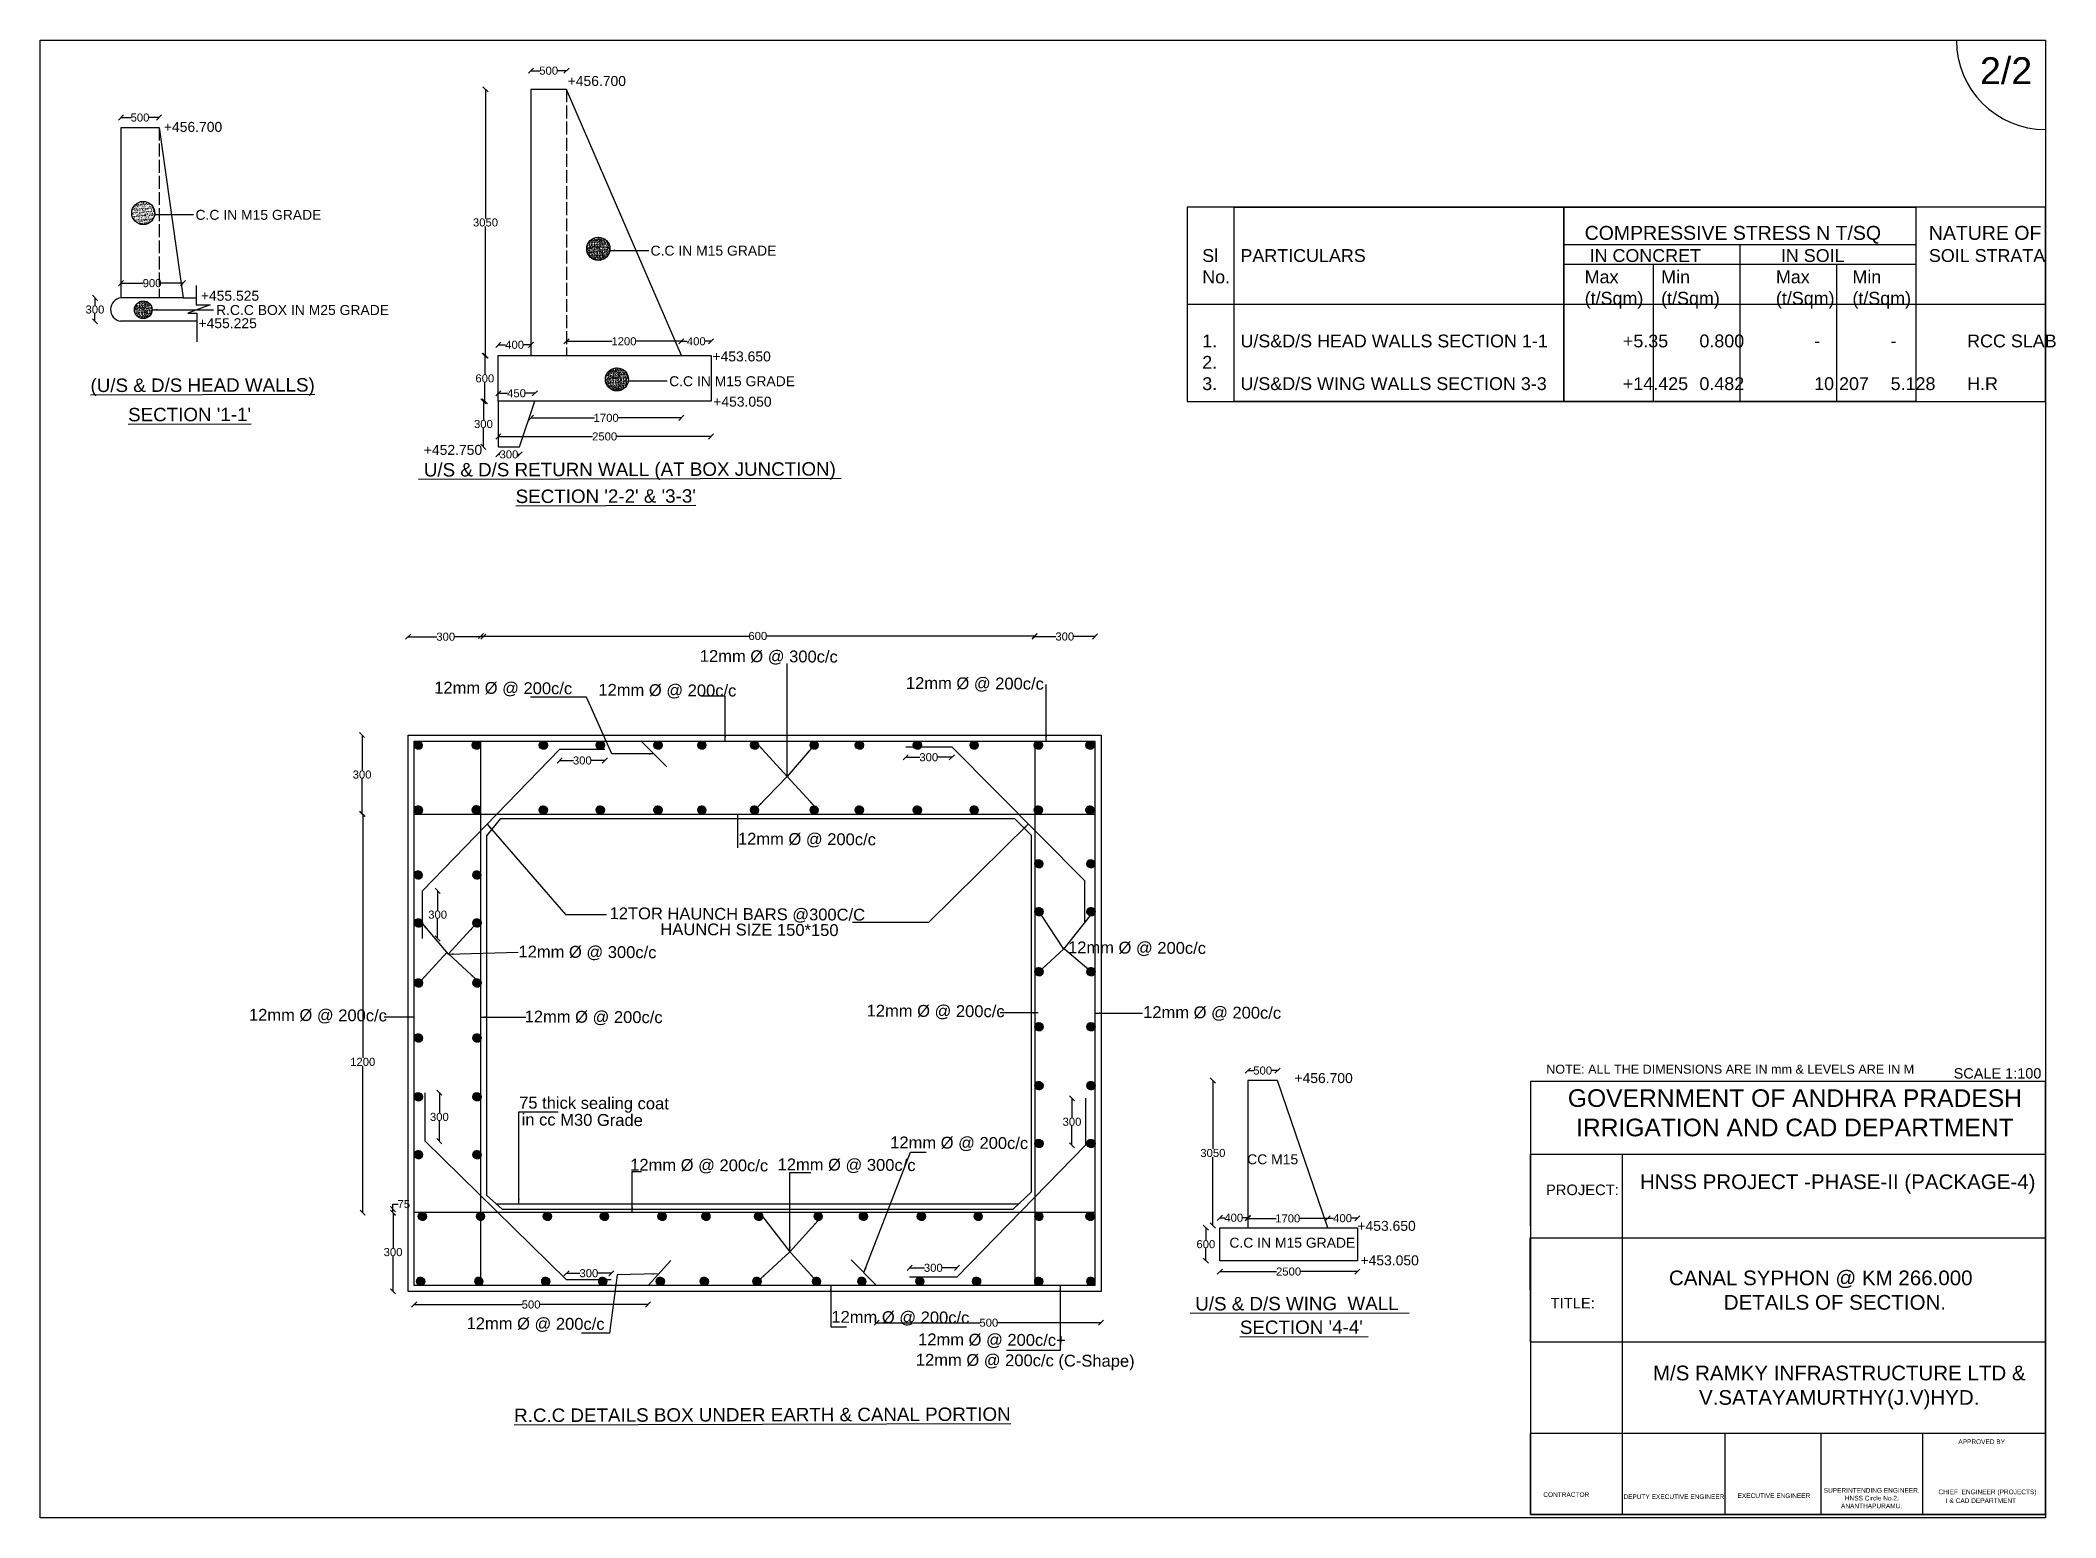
# Model space of a CAD drawing. Header units: millimetres. Extents: x 5124 to 6568637, y 2311 to 91879094.
# Drawn here: x 3587086 to 3624575, y 45930627 to 45958111 of the extents above; entities that cross this region are included whole.
import ezdxf

# ---------------------------------------------------------------- set-up
doc = ezdxf.new("R2010")
doc.units = ezdxf.units.MM
doc.header["$MEASUREMENT"] = 0
doc.linetypes.add('ACAD_ISO02W100', pattern=[15, 12, -3])
for name, color, linetype in [('DIMENSION', 7, 'Continuous'), ('DRAWING', 7, 'Continuous'), ('TEXT', 7, 'Continuous')]:
    doc.layers.add(name, color=color, linetype=linetype)
doc.styles.get("Standard").update_dxf_attribs({"font": 'arial.ttf', "height": 150})
doc.dimstyles.get("Standard").update_dxf_attribs({"dimtxt": 200, "dimasz": 110, "dimexe": 0.18, "dimexo": 0.0625, "dimgap": 0.09, "dimtad": 0, "dimtih": 1, "dimtoh": 1, "dimdec": 0, "dimzin": 0, "dimdsep": 46, "dimtxsty": 'Standard', "dimblk": 'OBLIQUE', "dimcen": 0.09, "dimse1": 1, "dimse2": 1, "dimadec": 0, "dimazin": 0, "dimtfac": 1, "dimtdec": 0, "dimtofl": 0, "dimtmove": 0, "dimatfit": 3, "dimfxl": 1, "dimtolj": 1, "dimtzin": 0, "dimarcsym": 0})

msp = doc.modelspace()

# ---------------------------------------------------------------- texts
at = {"layer": 'DRAWING'}
for s, p in [('12mm Ø @ 300c/c ', (3599353.9, 45946549.7)), ('12mm Ø @ 200c/c ', (3594413.3, 45945959.8)), ('12mm Ø @ 200c/c ', (3597466.7, 45945918.8)), ('12mm Ø @ 200c/c ', (3603187.2, 45946046.3)), ('12mm Ø @ 200c/c ', (3600063, 45943149.8)), ('12TOR HAUNCH BARS @300C/C', (3597675.6, 45941762.2)), (' HAUNCH SIZE 150*150', (3598534.8, 45941467.3)), ('12mm Ø @ 300c/c ', (3595980.4, 45941050)), ('12mm Ø @ 200c/c ', (3606202.9, 45941128.5)), ('12mm Ø @ 200c/c ', (3590967, 45939873.8)), ('12mm Ø @ 200c/c ', (3596094.9, 45939841.6)), ('12mm Ø @ 200c/c ', (3602456.6, 45939951.6)), ('12mm Ø @ 200c/c ', (3607600.2, 45939923.9)), ('75 thick sealing coat', (3595992.9, 45938238.6)), ('in cc M30 Grade', (3596039.4, 45937924.9)), ('12mm Ø @ 200c/c ', (3602895, 45937499.5)), ('12mm Ø @ 200c/c ', (3598058.6, 45937083.9)), ('12mm Ø @ 300c/c ', (3600800.2, 45937090.9)), ('12mm Ø @ 200c/c ', (3595015.4, 45934135)), ('12mm Ø @ 200c/c ', (3601800.6, 45934253.9)), ('12mm Ø @ 200c/c+ ', (3603414.4, 45933836)), ('12mm Ø @ 200c/c (C-Shape) ', (3603372.1, 45933456.4))]:
    msp.add_text(s, height=220, rotation=359.65712, dxfattribs=at).set_placement(p)
at = {"layer": 'DRAWING', "insert": (3608699.5, 45954658.1), "char_height": 177.852, "width": 16745.255, "attachment_point": 1}
msp.add_mtext('{\\H1.4574x;      ^I^I^I^I^I^I^I^I^I^ICOMPRESSIVE STRESS N T/SQ^I^INATURE OF \\P\\H0.91933x;Sl^IPARTICULARS^I^I^I^I^I ^I IN CONCRET^I^I IN SOIL^I^I^ISOIL STRATA\\PNo.^I^I^I^I^I^I^I^I^I^IMax^I^IMin^I^I^IMax^I^IMin\\P^I^I^I^I^I^I^I^I^I^I(t/Sqm)^I(t/Sqm)^I^I(t/Sqm)^I(t/Sqm)^I\\P\\P1.^IU/S&D/S HEAD WALLS SECTION 1-1^I^I+5.35^I0.800^I^I-^I^I-^I^I\\H0.99998x;RCC SLAB\\P2.^I\\P3.^IU/S&D/S WING WALLS SECTION 3-3^I^I+14.425^I0.482^I^I10.207^I5.128^IH.R}', dxfattribs=at)
at = {"layer": 'TEXT'}
for s, height, p in [('2/2', 500, (3623166.7, 45957296.1)), ('+456.700', 185.03, (3596895.4, 45957261.4)), ('+456.700', 185.03, (3589384.9, 45956407.6)), ('C.C IN M15 GRADE', 185.031, (3589973.5, 45954771.2)), ('C.C IN M15 GRADE', 185.031, (3598437.9, 45954105.3)), ('+455.525', 185.03, (3590072.2, 45953266)), ('R.C.C BOX IN M25 GRADE', 185.031, (3590355.7, 45953001)), ('+455.225', 185.03, (3590028.8, 45952755.8)), ('+453.650', 185.03, (3599589.1, 45952137.6)), ('C.C IN M15 GRADE', 185.031, (3598783.8, 45951676.3)), ('+453.050', 185.03, (3599603.8, 45951296.2)), ('+452.750', 185.03, (3594220.1, 45950398.8)), ('+456.700', 185.03, (3610414.3, 45938712.4)), ('SCALE 1:100', 192.752, (3622677, 45938796.5)), ('CC M15', 185.03, (3609536.4, 45937201.4)), ('C.C IN M15 GRADE', 185.031, (3609205, 45935649.5)), ('+453.650', 185.03, (3611585.8, 45935963.4)), ('+453.050', 185.03, (3611643.6, 45935321.5)), ('APPROVED BY', 86.719, (3622763.9, 45931996.7)), ('CONTRACTOR', 86.72, (3615044, 45931013.1)), ('I & CAD DEPARTMENT', 86.719, (3622532.5, 45930900.7))]:
    msp.add_text(s, height=height, dxfattribs=at).set_placement(p)
for s, p in [('%%U(U/S & D/S HEAD WALLS)', (3588020.4, 45951566.7)), ("%%USECTION '1-1'", (3588719.8, 45951022.3)), ('%%U U/S & D/S RETURN WALL (AT BOX JUNCTION) ', (3594123.5, 45949995.2)), ("%%USECTION '2-2' & '3-3'", (3595928.9, 45949502.2)), ('%%U U/S & D/S WING  WALL  ', (3608472.4, 45934480.6)), ("%%USECTION '4-4' ", (3609400.1, 45934043)), ('%%UR.C.C DETAILS BOX UNDER EARTH & CANAL PORTION', (3595900.1, 45932406.5))]:
    msp.add_text(s, height=250, rotation=0.1412, dxfattribs=at).set_placement(p)
at = {"layer": 'TEXT', "attachment_point": 1}
for s, insert, char_height, width in [('NOTE: ALL THE DIMENSIONS ARE IN mm & LEVELS ARE IN M', (3615098.5, 45939054), 167.334, 6829.734), ('PROJECT:', (3615093.4, 45936824.3), 196.26, 1831.193), ('\\pi1434.9;CANAL SYPHON @ KM 266.000\\P\\pi1924.2;     DETAILS OF SECTION.', (3615946.4, 45935225), 273.18, 8480.267), ('TITLE:', (3615180.1, 45934716.6), 196.26, 1064.253), ('\\pi1483.1;M/S RAMKY INFRASTRUCTURE LTD &\\P\\pi2340.7;V.SATAYAMURTHY(J.V)HYD.', (3615599.5, 45933455.5), 273.18, 9862.605), ('DEPUTY EXECUTIVE ENGINEER  ', (3616534, 45931061.3), 86.719, 2435.562), ('  EXECUTIVE ENGINEER  ', (3618590.5, 45931080.1), 86.719, 2435.562), ('\\pi619.64;SUPERINTENDING ENGINEER.\\P\\pi1012.2;HNSS Circle No.2,\\P\\pi940.05;ANANTHAPURAMU.', (3619641.1, 45931178.6), 86.719, 3007.086), ('CHIEF  ENGINEER (PROJECTS)', (3622394.2, 45931150.2), 86.719, 1953.615)]:
    msp.add_mtext(s, dxfattribs=dict(at, insert=insert, char_height=char_height, width=width))
at = {"layer": 'TEXT', "color": 7, "width": 9348.916, "attachment_point": 5}
for s, insert, char_height in [('GOVERNMENT OF ANDHRA PRADESH\\PIRRIGATION AND CAD DEPARTMENT', (3619723.4, 45938157.1), 327.816), ('HNSS PROJECT -PHASE-II (PACKAGE-4)', (3620520.1, 45936835.4), 273.18)]:
    msp.add_mtext(s, dxfattribs=dict(at, insert=insert, char_height=char_height))

# ---------------------------------------------------------------- blocks, each defined once
blk = doc.blocks.new('_Oblique')
at = {"color": 0, "linetype": 'ByBlock', "lineweight": -2}
blk.add_line((-0.5, -0.5), (0.5, 0.5), dxfattribs=at)
blk = doc.blocks.new('*D59')
at = {"layer": 'Defpoints', "color": 0}
for p in [(3588589, 45956488), (3589294, 45956674), (3589294, 45956488)]:
    blk.add_point(p, dxfattribs=at)
at = {"layer": 'DIMENSION', "color": 0, "lineweight": -2}
for p, q in [((3588589, 45956674), (3588776, 45956674)), ((3589294, 45956674), (3589107, 45956674))]:
    blk.add_line(p, q, dxfattribs=at)
at = {"layer": 'DIMENSION', "color": 0, "lineweight": -2, "xscale": 95, "yscale": 95, "zscale": 95, "rotation": 180}
blk.add_blockref('_Oblique', (3588589, 45956674), dxfattribs=at)
at = {"layer": 'DIMENSION', "color": 0, "lineweight": -2, "xscale": 95, "yscale": 95, "zscale": 95}
blk.add_blockref('_Oblique', (3589294, 45956674), dxfattribs=at)
at = {"layer": 'DIMENSION', "color": 0, "insert": (3588941, 45956674), "char_height": 150, "attachment_point": 5}
blk.add_mtext('\\A1;500', dxfattribs=at)
blk = doc.blocks.new('*D60')
at = {"layer": 'Defpoints', "color": 0}
for p in [(3589741, 45953593), (3588589, 45953321), (3589741, 45953321)]:
    blk.add_point(p, dxfattribs=at)
at = {"layer": 'DIMENSION', "color": 0, "lineweight": -2}
for p, q in [((3588589, 45953593), (3588999, 45953593)), ((3589741, 45953593), (3589330, 45953593))]:
    blk.add_line(p, q, dxfattribs=at)
at = {"layer": 'DIMENSION', "color": 0, "lineweight": -2, "xscale": 95, "yscale": 95, "zscale": 95, "rotation": 180}
blk.add_blockref('_Oblique', (3588589, 45953593), dxfattribs=at)
at = {"layer": 'DIMENSION', "color": 0, "lineweight": -2, "xscale": 95, "yscale": 95, "zscale": 95}
blk.add_blockref('_Oblique', (3589741, 45953593), dxfattribs=at)
at = {"layer": 'DIMENSION', "color": 0, "insert": (3589165, 45953593), "char_height": 150, "attachment_point": 5}
blk.add_mtext('\\A1;900', dxfattribs=at)
blk = doc.blocks.new('*D61')
at = {"layer": 'Defpoints', "color": 0}
for p in [(3588589, 45953321), (3588102, 45952883), (3588577, 45952883)]:
    blk.add_point(p, dxfattribs=at)
at = {"layer": 'DIMENSION', "color": 0, "lineweight": -2}
for p, q in [((3588102, 45953321), (3588102, 45953179)), ((3588102, 45952883), (3588102, 45953025))]:
    blk.add_line(p, q, dxfattribs=at)
at = {"layer": 'DIMENSION', "color": 0, "lineweight": -2, "xscale": 95, "yscale": 95, "zscale": 95}
for p, rotation in [((3588102, 45953321), 90), ((3588102, 45952883), 270)]:
    blk.add_blockref('_Oblique', p, dxfattribs=dict(at, rotation=rotation))
at = {"layer": 'DIMENSION', "color": 0, "insert": (3588102, 45953102), "char_height": 150, "attachment_point": 5}
blk.add_mtext('\\A1;300', dxfattribs=at)
blk = doc.blocks.new('*D63')
at = {"layer": 'Defpoints', "color": 0}
for p in [(3596213, 45957198), (3596874, 45957546), (3596874, 45957198)]:
    blk.add_point(p, dxfattribs=at)
at = {"layer": 'DIMENSION', "color": 0, "lineweight": -2}
for p, q in [((3596213, 45957546), (3596378, 45957546)), ((3596874, 45957546), (3596709, 45957546))]:
    blk.add_line(p, q, dxfattribs=at)
at = {"layer": 'DIMENSION', "color": 0, "lineweight": -2, "xscale": 95, "yscale": 95, "zscale": 95, "rotation": 180}
blk.add_blockref('_Oblique', (3596213, 45957546), dxfattribs=at)
at = {"layer": 'DIMENSION', "color": 0, "lineweight": -2, "xscale": 95, "yscale": 95, "zscale": 95}
blk.add_blockref('_Oblique', (3596874, 45957546), dxfattribs=at)
at = {"layer": 'DIMENSION', "color": 0, "insert": (3596543, 45957546), "char_height": 150, "attachment_point": 5}
blk.add_mtext('\\A1;500', dxfattribs=at)
blk = doc.blocks.new('*D64')
at = {"layer": 'Defpoints', "color": 0}
for p in [(3596213, 45957198), (3595367, 45952246), (3596213, 45952246)]:
    blk.add_point(p, dxfattribs=at)
at = {"layer": 'DIMENSION', "color": 0, "lineweight": -2}
for p, q in [((3595367, 45957198), (3595367, 45954798)), ((3595367, 45952246), (3595367, 45954645))]:
    blk.add_line(p, q, dxfattribs=at)
at = {"layer": 'DIMENSION', "color": 0, "lineweight": -2, "xscale": 95, "yscale": 95, "zscale": 95}
for p, rotation in [((3595367, 45957198), 90), ((3595367, 45952246), 270)]:
    blk.add_blockref('_Oblique', p, dxfattribs=dict(at, rotation=rotation))
at = {"layer": 'DIMENSION', "color": 0, "insert": (3595367, 45954722), "char_height": 150, "attachment_point": 5}
blk.add_mtext('\\A1;3050', dxfattribs=at)
blk = doc.blocks.new('*D65')
at = {"layer": 'Defpoints', "color": 0}
for p in [(3595605, 45952446), (3595605, 45952246), (3596213, 45952246)]:
    blk.add_point(p, dxfattribs=at)
at = {"layer": 'DIMENSION', "color": 0, "lineweight": -2}
for p, q in [((3595605, 45952446), (3595740, 45952446)), ((3596213, 45952446), (3596077, 45952446))]:
    blk.add_line(p, q, dxfattribs=at)
at = {"layer": 'DIMENSION', "color": 0, "lineweight": -2, "xscale": 95, "yscale": 95, "zscale": 95, "rotation": 180}
blk.add_blockref('_Oblique', (3595605, 45952446), dxfattribs=at)
at = {"layer": 'DIMENSION', "color": 0, "lineweight": -2, "xscale": 95, "yscale": 95, "zscale": 95}
blk.add_blockref('_Oblique', (3596213, 45952446), dxfattribs=at)
at = {"layer": 'DIMENSION', "color": 0, "insert": (3595909, 45952446), "char_height": 150, "attachment_point": 5}
blk.add_mtext('\\A1;400', dxfattribs=at)
blk = doc.blocks.new('*D66')
at = {"layer": 'Defpoints', "color": 0}
for p in [(3595605, 45952246), (3595355, 45951396), (3595605, 45951396)]:
    blk.add_point(p, dxfattribs=at)
at = {"layer": 'DIMENSION', "color": 0, "lineweight": -2}
for p, q in [((3595355, 45952246), (3595355, 45951897)), ((3595355, 45951396), (3595355, 45951744))]:
    blk.add_line(p, q, dxfattribs=at)
at = {"layer": 'DIMENSION', "color": 0, "lineweight": -2, "xscale": 95, "yscale": 95, "zscale": 95}
for p, rotation in [((3595355, 45952246), 90), ((3595355, 45951396), 270)]:
    blk.add_blockref('_Oblique', p, dxfattribs=dict(at, rotation=rotation))
at = {"layer": 'DIMENSION', "color": 0, "insert": (3595355, 45951821), "char_height": 150, "attachment_point": 5}
blk.add_mtext('\\A1;600', dxfattribs=at)
blk = doc.blocks.new('*D67')
at = {"layer": 'Defpoints', "color": 0}
for p in [(3595605, 45951396), (3595329, 45950549), (3595605, 45950549)]:
    blk.add_point(p, dxfattribs=at)
at = {"layer": 'DIMENSION', "color": 0, "lineweight": -2}
for p, q in [((3595329, 45951396), (3595329, 45951049)), ((3595329, 45950549), (3595329, 45950896))]:
    blk.add_line(p, q, dxfattribs=at)
at = {"layer": 'DIMENSION', "color": 0, "lineweight": -2, "xscale": 95, "yscale": 95, "zscale": 95}
for p, rotation in [((3595329, 45951396), 90), ((3595329, 45950549), 270)]:
    blk.add_blockref('_Oblique', p, dxfattribs=dict(at, rotation=rotation))
at = {"layer": 'DIMENSION', "color": 0, "insert": (3595329, 45950972), "char_height": 150, "attachment_point": 5}
blk.add_mtext('\\A1;300', dxfattribs=at)
blk = doc.blocks.new('*D68')
at = {"layer": 'Defpoints', "color": 0}
for p in [(3595605, 45950549), (3596001, 45950549), (3596001, 45950407)]:
    blk.add_point(p, dxfattribs=at)
at = {"layer": 'DIMENSION', "color": 0, "lineweight": -2}
for p, q in [((3595605, 45950407), (3595637, 45950407)), ((3596001, 45950407), (3595968, 45950407))]:
    blk.add_line(p, q, dxfattribs=at)
at = {"layer": 'DIMENSION', "color": 0, "lineweight": -2, "xscale": 95, "yscale": 95, "zscale": 95, "rotation": 180}
blk.add_blockref('_Oblique', (3595605, 45950407), dxfattribs=at)
at = {"layer": 'DIMENSION', "color": 0, "lineweight": -2, "xscale": 95, "yscale": 95, "zscale": 95}
blk.add_blockref('_Oblique', (3596001, 45950407), dxfattribs=at)
at = {"layer": 'DIMENSION', "color": 0, "insert": (3595803, 45950407), "char_height": 150, "attachment_point": 5}
blk.add_mtext('\\A1;300', dxfattribs=at)
blk = doc.blocks.new('*D69')
at = {"layer": 'Defpoints', "color": 0}
for p in [(3599012, 45952511), (3596874, 45952246), (3599012, 45952246)]:
    blk.add_point(p, dxfattribs=at)
at = {"layer": 'DIMENSION', "color": 0, "lineweight": -2}
for p, q in [((3596874, 45952511), (3597726, 45952511)), ((3599012, 45952511), (3598159, 45952511))]:
    blk.add_line(p, q, dxfattribs=at)
at = {"layer": 'DIMENSION', "color": 0, "lineweight": -2, "xscale": 95, "yscale": 95, "zscale": 95, "rotation": 180}
blk.add_blockref('_Oblique', (3596874, 45952511), dxfattribs=at)
at = {"layer": 'DIMENSION', "color": 0, "lineweight": -2, "xscale": 95, "yscale": 95, "zscale": 95}
blk.add_blockref('_Oblique', (3599012, 45952511), dxfattribs=at)
at = {"layer": 'DIMENSION', "color": 0, "insert": (3597943, 45952511), "char_height": 150, "attachment_point": 5}
blk.add_mtext('\\A1;1200', dxfattribs=at)
blk = doc.blocks.new('*D70')
at = {"layer": 'Defpoints', "color": 0}
for p in [(3599012, 45952511), (3599012, 45952246), (3599564, 45952246)]:
    blk.add_point(p, dxfattribs=at)
at = {"layer": 'DIMENSION', "color": 0, "lineweight": -2}
for p, q in [((3599012, 45952511), (3599119, 45952511)), ((3599564, 45952511), (3599456, 45952511))]:
    blk.add_line(p, q, dxfattribs=at)
at = {"layer": 'DIMENSION', "color": 0, "lineweight": -2, "xscale": 95, "yscale": 95, "zscale": 95, "rotation": 180}
blk.add_blockref('_Oblique', (3599012, 45952511), dxfattribs=at)
at = {"layer": 'DIMENSION', "color": 0, "lineweight": -2, "xscale": 95, "yscale": 95, "zscale": 95}
blk.add_blockref('_Oblique', (3599564, 45952511), dxfattribs=at)
at = {"layer": 'DIMENSION', "color": 0, "insert": (3599288, 45952511), "char_height": 150, "attachment_point": 5}
blk.add_mtext('\\A1;400', dxfattribs=at)
blk = doc.blocks.new('*D71')
at = {"layer": 'Defpoints', "color": 0}
for p in [(3596213, 45952246), (3599012, 45952246), (3599012, 45951087)]:
    blk.add_point(p, dxfattribs=at)
at = {"layer": 'DIMENSION', "color": 0, "lineweight": -2}
for p, q in [((3596213, 45951087), (3597396, 45951087)), ((3599012, 45951087), (3597829, 45951087))]:
    blk.add_line(p, q, dxfattribs=at)
at = {"layer": 'DIMENSION', "color": 0, "lineweight": -2, "xscale": 95, "yscale": 95, "zscale": 95, "rotation": 180}
blk.add_blockref('_Oblique', (3596213, 45951087), dxfattribs=at)
at = {"layer": 'DIMENSION', "color": 0, "lineweight": -2, "xscale": 95, "yscale": 95, "zscale": 95}
blk.add_blockref('_Oblique', (3599012, 45951087), dxfattribs=at)
at = {"layer": 'DIMENSION', "color": 0, "insert": (3597612, 45951087), "char_height": 150, "attachment_point": 5}
blk.add_mtext('\\A1;1700', dxfattribs=at)
blk = doc.blocks.new('*D72')
at = {"layer": 'Defpoints', "color": 0}
for p in [(3599564, 45951396), (3595605, 45950778), (3599564, 45950741)]:
    blk.add_point(p, dxfattribs=at)
at = {"layer": 'DIMENSION', "color": 0, "lineweight": -2}
for p, q in [((3595605, 45950741), (3597359, 45950741)), ((3599564, 45950741), (3597809, 45950741))]:
    blk.add_line(p, q, dxfattribs=at)
at = {"layer": 'DIMENSION', "color": 0, "lineweight": -2, "xscale": 95, "yscale": 95, "zscale": 95, "rotation": 180}
blk.add_blockref('_Oblique', (3595605, 45950741), dxfattribs=at)
at = {"layer": 'DIMENSION', "color": 0, "lineweight": -2, "xscale": 95, "yscale": 95, "zscale": 95}
blk.add_blockref('_Oblique', (3599564, 45950741), dxfattribs=at)
at = {"layer": 'DIMENSION', "color": 0, "insert": (3597584, 45950741), "char_height": 150, "attachment_point": 5}
blk.add_mtext('\\A1;2500', dxfattribs=at)
blk = doc.blocks.new('*D73')
at = {"layer": 'Defpoints', "color": 0}
for p in [(3595605, 45951544), (3595605, 45951396), (3596286, 45951396)]:
    blk.add_point(p, dxfattribs=at)
at = {"layer": 'DIMENSION', "color": 0, "lineweight": -2}
for p, q in [((3595605, 45951544), (3595777, 45951544)), ((3596286, 45951544), (3596114, 45951544))]:
    blk.add_line(p, q, dxfattribs=at)
at = {"layer": 'DIMENSION', "color": 0, "lineweight": -2, "xscale": 95, "yscale": 95, "zscale": 95, "rotation": 180}
blk.add_blockref('_Oblique', (3595605, 45951544), dxfattribs=at)
at = {"layer": 'DIMENSION', "color": 0, "lineweight": -2, "xscale": 95, "yscale": 95, "zscale": 95}
blk.add_blockref('_Oblique', (3596286, 45951544), dxfattribs=at)
at = {"layer": 'DIMENSION', "color": 0, "insert": (3595945, 45951544), "char_height": 150, "attachment_point": 5}
blk.add_mtext('\\A1;450', dxfattribs=at)
blk = doc.blocks.new('*D75')
at = {"layer": 'Defpoints', "color": 0}
for p in [(3595329, 45947015), (3593928, 45945187), (3595329, 45945187)]:
    blk.add_point(p, dxfattribs=at)
at = {"layer": 'DRAWING', "color": 0, "lineweight": -2}
for p, q in [((3593928, 45947015), (3594463, 45947015)), ((3595329, 45947015), (3594794, 45947015))]:
    blk.add_line(p, q, dxfattribs=at)
at = {"layer": 'DRAWING', "color": 0, "lineweight": -2, "xscale": 95, "yscale": 95, "zscale": 95, "rotation": 180}
blk.add_blockref('_Oblique', (3593928, 45947015), dxfattribs=at)
at = {"layer": 'DRAWING', "color": 0, "lineweight": -2, "xscale": 95, "yscale": 95, "zscale": 95}
blk.add_blockref('_Oblique', (3595329, 45947015), dxfattribs=at)
at = {"layer": 'DRAWING', "color": 0, "insert": (3594628, 45947015), "char_height": 150, "attachment_point": 5}
blk.add_mtext('\\A1;300', dxfattribs=at)
blk = doc.blocks.new('*D76')
at = {"layer": 'Defpoints', "color": 0}
for p in [(3605583, 45947029), (3595283, 45945074), (3605583, 45945074)]:
    blk.add_point(p, dxfattribs=at)
at = {"layer": 'DRAWING', "color": 0, "lineweight": -2}
for p, q in [((3595283, 45947029), (3600267, 45947029)), ((3605583, 45947029), (3600599, 45947029))]:
    blk.add_line(p, q, dxfattribs=at)
at = {"layer": 'DRAWING', "color": 0, "lineweight": -2, "xscale": 95, "yscale": 95, "zscale": 95, "rotation": 180}
blk.add_blockref('_Oblique', (3595283, 45947029), dxfattribs=at)
at = {"layer": 'DRAWING', "color": 0, "lineweight": -2, "xscale": 95, "yscale": 95, "zscale": 95}
blk.add_blockref('_Oblique', (3605583, 45947029), dxfattribs=at)
at = {"layer": 'DRAWING', "color": 0, "insert": (3600433, 45947029), "char_height": 150, "attachment_point": 5}
blk.add_mtext('\\A1;600', dxfattribs=at)
blk = doc.blocks.new('*D77')
at = {"layer": 'Defpoints', "color": 0}
for p in [(3606704, 45947019), (3605583, 45945074), (3606704, 45945074)]:
    blk.add_point(p, dxfattribs=at)
at = {"layer": 'DRAWING', "color": 0, "lineweight": -2}
for p, q in [((3605583, 45947019), (3605978, 45947019)), ((3606704, 45947019), (3606309, 45947019))]:
    blk.add_line(p, q, dxfattribs=at)
at = {"layer": 'DRAWING', "color": 0, "lineweight": -2, "xscale": 95, "yscale": 95, "zscale": 95, "rotation": 180}
blk.add_blockref('_Oblique', (3605583, 45947019), dxfattribs=at)
at = {"layer": 'DRAWING', "color": 0, "lineweight": -2, "xscale": 95, "yscale": 95, "zscale": 95}
blk.add_blockref('_Oblique', (3606704, 45947019), dxfattribs=at)
at = {"layer": 'DRAWING', "color": 0, "insert": (3606143, 45947019), "char_height": 150, "attachment_point": 5}
blk.add_mtext('\\A1;300', dxfattribs=at)
blk = doc.blocks.new('*D78')
at = {"layer": 'Defpoints', "color": 0}
for p in [(3603183, 45944970), (3604042, 45944970), (3603183, 45944773)]:
    blk.add_point(p, dxfattribs=at)
at = {"layer": 'DRAWING', "color": 0, "lineweight": -2}
for p, q in [((3603183, 45944773), (3603447, 45944773)), ((3604042, 45944773), (3603778, 45944773))]:
    blk.add_line(p, q, dxfattribs=at)
at = {"layer": 'DRAWING', "color": 0, "lineweight": -2, "xscale": 95, "yscale": 95, "zscale": 95, "rotation": 180}
blk.add_blockref('_Oblique', (3603183, 45944773), dxfattribs=at)
at = {"layer": 'DRAWING', "color": 0, "lineweight": -2, "xscale": 95, "yscale": 95, "zscale": 95}
blk.add_blockref('_Oblique', (3604042, 45944773), dxfattribs=at)
at = {"layer": 'DRAWING', "color": 0, "insert": (3603613, 45944773), "char_height": 150, "attachment_point": 5}
blk.add_mtext('\\A1;300', dxfattribs=at)
blk = doc.blocks.new('*D79')
at = {"layer": 'Defpoints', "color": 0}
for p in [(3596748, 45944924), (3597588, 45944924), (3597588, 45944713)]:
    blk.add_point(p, dxfattribs=at)
at = {"layer": 'DRAWING', "color": 0, "lineweight": -2}
for p, q in [((3596748, 45944713), (3597002, 45944713)), ((3597588, 45944713), (3597333, 45944713))]:
    blk.add_line(p, q, dxfattribs=at)
at = {"layer": 'DRAWING', "color": 0, "lineweight": -2, "xscale": 95, "yscale": 95, "zscale": 95, "rotation": 180}
blk.add_blockref('_Oblique', (3596748, 45944713), dxfattribs=at)
at = {"layer": 'DRAWING', "color": 0, "lineweight": -2, "xscale": 95, "yscale": 95, "zscale": 95}
blk.add_blockref('_Oblique', (3597588, 45944713), dxfattribs=at)
at = {"layer": 'DRAWING', "color": 0, "insert": (3597168, 45944713), "char_height": 150, "attachment_point": 5}
blk.add_mtext('\\A1;300', dxfattribs=at)
blk = doc.blocks.new('*D80')
at = {"layer": 'Defpoints', "color": 0}
for p in [(3594195, 45942289), (3594195, 45941402), (3594477, 45941402)]:
    blk.add_point(p, dxfattribs=at)
at = {"layer": 'DRAWING', "color": 0, "lineweight": -2}
for p, q in [((3594477, 45942289), (3594477, 45941922)), ((3594477, 45941402), (3594477, 45941768))]:
    blk.add_line(p, q, dxfattribs=at)
at = {"layer": 'DRAWING', "color": 0, "lineweight": -2, "xscale": 95, "yscale": 95, "zscale": 95}
for p, rotation in [((3594477, 45942289), 90), ((3594477, 45941402), 270)]:
    blk.add_blockref('_Oblique', p, dxfattribs=dict(at, rotation=rotation))
at = {"layer": 'DRAWING', "color": 0, "insert": (3594477, 45941845), "char_height": 150, "attachment_point": 5}
blk.add_mtext('\\A1;300', dxfattribs=at)
blk = doc.blocks.new('*D81')
at = {"layer": 'Defpoints', "color": 0}
for p in [(3594243, 45938534), (3594509, 45938534), (3594243, 45937631)]:
    blk.add_point(p, dxfattribs=at)
at = {"layer": 'DRAWING', "color": 0, "lineweight": -2}
for p, q in [((3594509, 45938534), (3594509, 45938159)), ((3594509, 45937631), (3594509, 45938006))]:
    blk.add_line(p, q, dxfattribs=at)
at = {"layer": 'DRAWING', "color": 0, "lineweight": -2, "xscale": 95, "yscale": 95, "zscale": 95}
for p, rotation in [((3594509, 45938534), 90), ((3594509, 45937631), 270)]:
    blk.add_blockref('_Oblique', p, dxfattribs=dict(at, rotation=rotation))
at = {"layer": 'DRAWING', "color": 0, "insert": (3594509, 45938082), "char_height": 150, "attachment_point": 5}
blk.add_mtext('\\A1;300', dxfattribs=at)
blk = doc.blocks.new('*D82')
at = {"layer": 'Defpoints', "color": 0}
for p in [(3596874, 45935174), (3596874, 45935052), (3597706, 45935052)]:
    blk.add_point(p, dxfattribs=at)
at = {"layer": 'DRAWING', "color": 0, "lineweight": -2}
for p, q in [((3596874, 45935174), (3597124, 45935174)), ((3597706, 45935174), (3597455, 45935174))]:
    blk.add_line(p, q, dxfattribs=at)
at = {"layer": 'DRAWING', "color": 0, "lineweight": -2, "xscale": 95, "yscale": 95, "zscale": 95, "rotation": 180}
blk.add_blockref('_Oblique', (3596874, 45935174), dxfattribs=at)
at = {"layer": 'DRAWING', "color": 0, "lineweight": -2, "xscale": 95, "yscale": 95, "zscale": 95}
blk.add_blockref('_Oblique', (3597706, 45935174), dxfattribs=at)
at = {"layer": 'DRAWING', "color": 0, "insert": (3597290, 45935174), "char_height": 150, "attachment_point": 5}
blk.add_mtext('\\A1;300', dxfattribs=at)
blk = doc.blocks.new('*D83')
at = {"layer": 'Defpoints', "color": 0}
for p in [(3603256, 45935275), (3603256, 45935102), (3604138, 45935102)]:
    blk.add_point(p, dxfattribs=at)
at = {"layer": 'DRAWING', "color": 0, "lineweight": -2}
for p, q in [((3603256, 45935275), (3603531, 45935275)), ((3604138, 45935275), (3603862, 45935275))]:
    blk.add_line(p, q, dxfattribs=at)
at = {"layer": 'DRAWING', "color": 0, "lineweight": -2, "xscale": 95, "yscale": 95, "zscale": 95, "rotation": 180}
blk.add_blockref('_Oblique', (3603256, 45935275), dxfattribs=at)
at = {"layer": 'DRAWING', "color": 0, "lineweight": -2, "xscale": 95, "yscale": 95, "zscale": 95}
blk.add_blockref('_Oblique', (3604138, 45935275), dxfattribs=at)
at = {"layer": 'DRAWING', "color": 0, "insert": (3603697, 45935275), "char_height": 150, "attachment_point": 5}
blk.add_mtext('\\A1;300', dxfattribs=at)
blk = doc.blocks.new('*D84')
at = {"layer": 'Defpoints', "color": 0}
for p in [(3606276, 45938430), (3606528, 45938430), (3606528, 45937554)]:
    blk.add_point(p, dxfattribs=at)
at = {"layer": 'DRAWING', "color": 0, "lineweight": -2}
for p, q in [((3606276, 45938430), (3606276, 45938069)), ((3606276, 45937554), (3606276, 45937916))]:
    blk.add_line(p, q, dxfattribs=at)
at = {"layer": 'DRAWING', "color": 0, "lineweight": -2, "xscale": 95, "yscale": 95, "zscale": 95}
for p, rotation in [((3606276, 45938430), 90), ((3606276, 45937554), 270)]:
    blk.add_blockref('_Oblique', p, dxfattribs=dict(at, rotation=rotation))
at = {"layer": 'DRAWING', "color": 0, "insert": (3606276, 45937992), "char_height": 150, "attachment_point": 5}
blk.add_mtext('\\A1;300', dxfattribs=at)
blk = doc.blocks.new('*D85')
at = {"layer": 'Defpoints', "color": 0}
for p in [(3594041, 45934949), (3598392, 45934949), (3594041, 45934592)]:
    blk.add_point(p, dxfattribs=at)
at = {"layer": 'DRAWING', "color": 0, "lineweight": -2}
for p, q in [((3594041, 45934592), (3596051, 45934592)), ((3598392, 45934592), (3596382, 45934592))]:
    blk.add_line(p, q, dxfattribs=at)
at = {"layer": 'DRAWING', "color": 0, "lineweight": -2, "xscale": 95, "yscale": 95, "zscale": 95, "rotation": 180}
blk.add_blockref('_Oblique', (3594041, 45934592), dxfattribs=at)
at = {"layer": 'DRAWING', "color": 0, "lineweight": -2, "xscale": 95, "yscale": 95, "zscale": 95}
blk.add_blockref('_Oblique', (3598392, 45934592), dxfattribs=at)
at = {"layer": 'DRAWING', "color": 0, "insert": (3596216, 45934592), "char_height": 150, "attachment_point": 5}
blk.add_mtext('\\A1;500', dxfattribs=at)
blk = doc.blocks.new('*D86')
at = {"layer": 'Defpoints', "color": 0}
for p in [(3602643, 45934949), (3606817, 45934836), (3602643, 45934254)]:
    blk.add_point(p, dxfattribs=at)
at = {"layer": 'DRAWING', "color": 0, "lineweight": -2}
for p, q in [((3602643, 45934254), (3604564, 45934254)), ((3606817, 45934254), (3604895, 45934254))]:
    blk.add_line(p, q, dxfattribs=at)
at = {"layer": 'DRAWING', "color": 0, "lineweight": -2, "xscale": 95, "yscale": 95, "zscale": 95, "rotation": 180}
blk.add_blockref('_Oblique', (3602643, 45934254), dxfattribs=at)
at = {"layer": 'DRAWING', "color": 0, "lineweight": -2, "xscale": 95, "yscale": 95, "zscale": 95}
blk.add_blockref('_Oblique', (3606817, 45934254), dxfattribs=at)
at = {"layer": 'DRAWING', "color": 0, "insert": (3604730, 45934254), "char_height": 150, "attachment_point": 5}
blk.add_mtext('\\A1;500', dxfattribs=at)
blk = doc.blocks.new('*D87')
at = {"layer": 'Defpoints', "color": 0}
for p in [(3593648, 45936298), (3593928, 45936298), (3593928, 45934836)]:
    blk.add_point(p, dxfattribs=at)
at = {"layer": 'DRAWING', "color": 0, "lineweight": -2}
for p, q in [((3593648, 45936298), (3593648, 45935644)), ((3593648, 45934836), (3593648, 45935490))]:
    blk.add_line(p, q, dxfattribs=at)
at = {"layer": 'DRAWING', "color": 0, "lineweight": -2, "xscale": 95, "yscale": 95, "zscale": 95}
for p, rotation in [((3593648, 45936298), 90), ((3593648, 45934836), 270)]:
    blk.add_blockref('_Oblique', p, dxfattribs=dict(at, rotation=rotation))
at = {"layer": 'DRAWING', "color": 0, "insert": (3593648, 45935567), "char_height": 150, "attachment_point": 5}
blk.add_mtext('\\A1;300', dxfattribs=at)
blk = doc.blocks.new('*D88')
at = {"layer": 'Defpoints', "color": 0}
for p in [(3593645, 45936366), (3595674, 45936303), (3595675, 45936366)]:
    blk.add_point(p, dxfattribs=at)
at = {"layer": 'DRAWING', "color": 0, "lineweight": -2}
for p, q in [((3593645, 45936366), (3593645, 45936461)), ((3593645, 45936461), (3593740, 45936461)), ((3593645, 45936303), (3593645, 45936366))]:
    blk.add_line(p, q, dxfattribs=at)
at = {"layer": 'DRAWING', "color": 0, "lineweight": -2, "xscale": 95, "yscale": 95, "zscale": 95}
for p, rotation in [((3593645, 45936366), 90), ((3593645, 45936303), 270)]:
    blk.add_blockref('_Oblique', p, dxfattribs=dict(at, rotation=rotation))
at = {"layer": 'DRAWING', "color": 0, "insert": (3593847, 45936461), "char_height": 150, "attachment_point": 5}
blk.add_mtext('\\A1;75', dxfattribs=at)
blk = doc.blocks.new('*D89')
at = {"layer": 'Defpoints', "color": 0}
for p in [(3593084, 45943716), (3594041, 45943716), (3594041, 45936303)]:
    blk.add_point(p, dxfattribs=at)
at = {"layer": 'DRAWING', "color": 0, "lineweight": -2}
for p, q in [((3593084, 45943716), (3593084, 45939183)), ((3593084, 45936303), (3593084, 45939029))]:
    blk.add_line(p, q, dxfattribs=at)
at = {"layer": 'DRAWING', "color": 0, "lineweight": -2, "xscale": 95, "yscale": 95, "zscale": 95}
for p, rotation in [((3593084, 45943716), 90), ((3593084, 45936303), 270)]:
    blk.add_blockref('_Oblique', p, dxfattribs=dict(at, rotation=rotation))
at = {"layer": 'DRAWING', "color": 0, "insert": (3593084, 45939106), "char_height": 150, "attachment_point": 5}
blk.add_mtext('\\A1;1200', dxfattribs=at)
blk = doc.blocks.new('*D90')
at = {"layer": 'Defpoints', "color": 0}
for p in [(3593072, 45945187), (3593928, 45945187), (3594041, 45943716)]:
    blk.add_point(p, dxfattribs=at)
at = {"layer": 'DRAWING', "color": 0, "lineweight": -2}
for p, q in [((3593072, 45945187), (3593072, 45944528)), ((3593072, 45943716), (3593072, 45944375))]:
    blk.add_line(p, q, dxfattribs=at)
at = {"layer": 'DRAWING', "color": 0, "lineweight": -2, "xscale": 95, "yscale": 95, "zscale": 95}
for p, rotation in [((3593072, 45945187), 90), ((3593072, 45943716), 270)]:
    blk.add_blockref('_Oblique', p, dxfattribs=dict(at, rotation=rotation))
at = {"layer": 'DRAWING', "color": 0, "insert": (3593072, 45944451), "char_height": 150, "attachment_point": 5}
blk.add_mtext('\\A1;300', dxfattribs=at)
blk = doc.blocks.new('*D91')
at = {"layer": 'Defpoints', "color": 0}
for p in [(3609026, 45936022), (3608767, 45935408), (3609026, 45935408)]:
    blk.add_point(p, dxfattribs=at)
at = {"layer": 'DIMENSION', "color": 0, "lineweight": -2}
for p, q in [((3608767, 45936022), (3608767, 45935791)), ((3608767, 45935408), (3608767, 45935638))]:
    blk.add_line(p, q, dxfattribs=at)
at = {"layer": 'DIMENSION', "color": 0, "lineweight": -2, "xscale": 95, "yscale": 95, "zscale": 95}
for p, rotation in [((3608767, 45936022), 90), ((3608767, 45935408), 270)]:
    blk.add_blockref('_Oblique', p, dxfattribs=dict(at, rotation=rotation))
at = {"layer": 'DIMENSION', "color": 0, "insert": (3608767, 45935715), "char_height": 150, "attachment_point": 5}
blk.add_mtext('\\A1;600', dxfattribs=at)
blk = doc.blocks.new('*D92')
at = {"layer": 'Defpoints', "color": 0}
for p in [(3609026, 45935408), (3611586, 45935408), (3611586, 45935205)]:
    blk.add_point(p, dxfattribs=at)
at = {"layer": 'DIMENSION', "color": 0, "lineweight": -2}
for p, q in [((3609026, 45935205), (3610081, 45935205)), ((3611586, 45935205), (3610531, 45935205))]:
    blk.add_line(p, q, dxfattribs=at)
at = {"layer": 'DIMENSION', "color": 0, "lineweight": -2, "xscale": 95, "yscale": 95, "zscale": 95, "rotation": 180}
blk.add_blockref('_Oblique', (3609026, 45935205), dxfattribs=at)
at = {"layer": 'DIMENSION', "color": 0, "lineweight": -2, "xscale": 95, "yscale": 95, "zscale": 95}
blk.add_blockref('_Oblique', (3611586, 45935205), dxfattribs=at)
at = {"layer": 'DIMENSION', "color": 0, "insert": (3610306, 45935205), "char_height": 150, "attachment_point": 5}
blk.add_mtext('\\A1;2500', dxfattribs=at)
blk = doc.blocks.new('*D93')
at = {"layer": 'Defpoints', "color": 0}
for p in [(3609547, 45936194), (3609547, 45936022), (3611034, 45936022)]:
    blk.add_point(p, dxfattribs=at)
at = {"layer": 'DIMENSION', "color": 0, "lineweight": -2}
for p, q in [((3609547, 45936194), (3610073, 45936194)), ((3611034, 45936194), (3610507, 45936194))]:
    blk.add_line(p, q, dxfattribs=at)
at = {"layer": 'DIMENSION', "color": 0, "lineweight": -2, "xscale": 95, "yscale": 95, "zscale": 95, "rotation": 180}
blk.add_blockref('_Oblique', (3609547, 45936194), dxfattribs=at)
at = {"layer": 'DIMENSION', "color": 0, "lineweight": -2, "xscale": 95, "yscale": 95, "zscale": 95}
blk.add_blockref('_Oblique', (3611034, 45936194), dxfattribs=at)
at = {"layer": 'DIMENSION', "color": 0, "insert": (3610290, 45936194), "char_height": 150, "attachment_point": 5}
blk.add_mtext('\\A1;1700', dxfattribs=at)
blk = doc.blocks.new('*D94')
at = {"layer": 'Defpoints', "color": 0}
for p in [(3611034, 45936022), (3611586, 45936198), (3611586, 45936022)]:
    blk.add_point(p, dxfattribs=at)
at = {"layer": 'DIMENSION', "color": 0, "lineweight": -2}
for p, q in [((3611034, 45936198), (3611141, 45936198)), ((3611586, 45936198), (3611478, 45936198))]:
    blk.add_line(p, q, dxfattribs=at)
at = {"layer": 'DIMENSION', "color": 0, "lineweight": -2, "xscale": 95, "yscale": 95, "zscale": 95, "rotation": 180}
blk.add_blockref('_Oblique', (3611034, 45936198), dxfattribs=at)
at = {"layer": 'DIMENSION', "color": 0, "lineweight": -2, "xscale": 95, "yscale": 95, "zscale": 95}
blk.add_blockref('_Oblique', (3611586, 45936198), dxfattribs=at)
at = {"layer": 'DIMENSION', "color": 0, "insert": (3611310, 45936198), "char_height": 150, "attachment_point": 5}
blk.add_mtext('\\A1;400', dxfattribs=at)
blk = doc.blocks.new('*D95')
at = {"layer": 'Defpoints', "color": 0}
for p in [(3609026, 45936206), (3609026, 45936022), (3609547, 45936062)]:
    blk.add_point(p, dxfattribs=at)
at = {"layer": 'DIMENSION', "color": 0, "lineweight": -2}
for p, q in [((3609026, 45936206), (3609118, 45936206)), ((3609547, 45936206), (3609455, 45936206))]:
    blk.add_line(p, q, dxfattribs=at)
at = {"layer": 'DIMENSION', "color": 0, "lineweight": -2, "xscale": 95, "yscale": 95, "zscale": 95, "rotation": 180}
blk.add_blockref('_Oblique', (3609026, 45936206), dxfattribs=at)
at = {"layer": 'DIMENSION', "color": 0, "lineweight": -2, "xscale": 95, "yscale": 95, "zscale": 95}
blk.add_blockref('_Oblique', (3609547, 45936206), dxfattribs=at)
at = {"layer": 'DIMENSION', "color": 0, "insert": (3609286, 45936206), "char_height": 150, "attachment_point": 5}
blk.add_mtext('\\A1;400', dxfattribs=at)
blk = doc.blocks.new('*D96')
at = {"layer": 'Defpoints', "color": 0}
for p in [(3610100, 45938945), (3609547, 45938760), (3610100, 45938760)]:
    blk.add_point(p, dxfattribs=at)
at = {"layer": 'DIMENSION', "color": 0, "lineweight": -2}
for p, q in [((3609547, 45938945), (3609658, 45938945)), ((3610100, 45938945), (3609989, 45938945))]:
    blk.add_line(p, q, dxfattribs=at)
at = {"layer": 'DIMENSION', "color": 0, "lineweight": -2, "xscale": 95, "yscale": 95, "zscale": 95, "rotation": 180}
blk.add_blockref('_Oblique', (3609547, 45938945), dxfattribs=at)
at = {"layer": 'DIMENSION', "color": 0, "lineweight": -2, "xscale": 95, "yscale": 95, "zscale": 95}
blk.add_blockref('_Oblique', (3610100, 45938945), dxfattribs=at)
at = {"layer": 'DIMENSION', "color": 0, "insert": (3609824, 45938945), "char_height": 150, "attachment_point": 5}
blk.add_mtext('\\A1;500', dxfattribs=at)
blk = doc.blocks.new('*D97')
at = {"layer": 'Defpoints', "color": 0}
for p in [(3609547, 45938760), (3608897, 45936062), (3609547, 45936062)]:
    blk.add_point(p, dxfattribs=at)
at = {"layer": 'DIMENSION', "color": 0, "lineweight": -2}
for p, q in [((3608897, 45938760), (3608897, 45937488)), ((3608897, 45936062), (3608897, 45937335))]:
    blk.add_line(p, q, dxfattribs=at)
at = {"layer": 'DIMENSION', "color": 0, "lineweight": -2, "xscale": 95, "yscale": 95, "zscale": 95}
for p, rotation in [((3608897, 45938760), 90), ((3608897, 45936062), 270)]:
    blk.add_blockref('_Oblique', p, dxfattribs=dict(at, rotation=rotation))
at = {"layer": 'DIMENSION', "color": 0, "insert": (3608897, 45937411), "char_height": 150, "attachment_point": 5}
blk.add_mtext('\\A1;3050', dxfattribs=at)

# ---------------------------------------------------------------- dimensions: what is measured, and where the dimension line sits
at = {"layer": 'DIMENSION'}
for base, p1, p2, text, picture, middle in [((3596873.7, 45957546.5), (3596213.3, 45957197.7), (3596873.7, 45957197.7), '500', '*D63', (3596543.5, 45957546.5)), ((3589294.2, 45956673.9), (3588588.6, 45956488.5), (3589294.2, 45956488.5), '500', '*D59', (3588941.4, 45956673.9)), ((3589740.8, 45953593.1), (3588588.6, 45953320.7), (3589740.8, 45953320.7), '900', '*D60', (3589164.7, 45953593.1)), ((3595604.6, 45952445.9), (3596213.3, 45952245.6), (3595604.6, 45952245.6), '400', '*D65', (3595908.9, 45952445.9)), ((3599011.6, 45952511.1), (3596873.7, 45952245.6), (3599011.6, 45952245.6), '1200', '*D69', (3597942.7, 45952511.1)), ((3599011.6, 45952511.1), (3599563.7, 45952245.6), (3599011.6, 45952245.6), '400', '*D70', (3599287.7, 45952511.1)), ((3599011.6, 45951086.9), (3596213.3, 45952245.6), (3599011.6, 45952245.6), '1700', '*D71', (3597612.5, 45951086.9)), ((3595604.6, 45951543.7), (3596285.9, 45951395.8), (3595604.6, 45951395.8), '450', '*D73', (3595945.3, 45951543.7)), ((3599563.7, 45950741.2), (3595604.6, 45950778), (3599563.7, 45951395.8), '2500', '*D72', (3597584.1, 45950741.2)), ((3596001.2, 45950407), (3595604.6, 45950549), (3596001.2, 45950549), '300', '*D68', (3595802.9, 45950407)), ((3610100.4, 45938945.2), (3609546.6, 45938760.4), (3610100.4, 45938760.4), '500', '*D96', (3609823.5, 45938945.2)), ((3609025.8, 45936205.5), (3609546.6, 45936062.1), (3609025.8, 45936022), '400', '*D95', (3609286.2, 45936205.5)), ((3609546.6, 45936193.6), (3611033.8, 45936022), (3609546.6, 45936022), '1700', '*D93', (3610290.2, 45936193.6)), ((3611585.8, 45936197.6), (3611033.8, 45936022), (3611585.8, 45936022), '400', '*D94', (3611309.8, 45936197.6)), ((3611585.8, 45935205.5), (3609025.8, 45935407.6), (3611585.8, 45935407.6), '2500', '*D92', (3610305.8, 45935205.5))]:
    dim = msp.add_linear_dim(base=base, p1=p1, p2=p2, text=text, dimstyle='Standard', override={"dimasz": 95, "dimfxl": 2000, "dimarcsym": 1}, dxfattribs=at)
    dim.commit()
    dim.dimension.update_dxf_attribs({"geometry": picture, "text_midpoint": middle})
for base, p1, p2, text, picture, middle in [((3595366.6, 45952245.6), (3596213.3, 45957197.7), (3596213.3, 45952245.6), '3050', '*D64', (3595366.6, 45954721.7)), ((3588102.1, 45952883.1), (3588588.6, 45953320.7), (3588576.9, 45952883.1), '300', '*D61', (3588102.1, 45953101.9)), ((3595355.1, 45951395.8), (3595604.6, 45952245.6), (3595604.6, 45951395.8), '600', '*D66', (3595355.1, 45951820.7)), ((3595329.3, 45950549), (3595604.6, 45951395.8), (3595604.6, 45950549), '300', '*D67', (3595329.3, 45950972.4)), ((3608897.3, 45936062.1), (3609546.6, 45938760.4), (3609546.6, 45936062.1), '3050', '*D97', (3608897.3, 45937411.3)), ((3608766.9, 45935407.6), (3609025.8, 45936022), (3609025.8, 45935407.6), '600', '*D91', (3608766.9, 45935714.8))]:
    dim = msp.add_linear_dim(base=base, p1=p1, p2=p2, angle=90, text=text, dimstyle='Standard', override={"dimasz": 95, "dimfxl": 2000, "dimarcsym": 1}, dxfattribs=at)
    dim.commit()
    dim.dimension.update_dxf_attribs({"geometry": picture, "text_midpoint": middle})
at = {"layer": 'DRAWING'}
for base, p1, p2, text, picture, middle in [((3595328.6, 45947014.8), (3593928.2, 45945187), (3595328.6, 45945187), '300', '*D75', (3594628.4, 45947014.8)), ((3605583.1, 45947028.9), (3595282.9, 45945074.2), (3605583.1, 45945074.2), '600', '*D76', (3600433, 45947028.9)), ((3606703.8, 45947019), (3605583.1, 45945074.2), (3606703.8, 45945074.2), '300', '*D77', (3606143.4, 45947019)), ((3597587.8, 45944713.1), (3596747.7, 45944924.4), (3597587.8, 45944924.4), '300', '*D79', (3597167.8, 45944713.1)), ((3603183.3, 45944773.4), (3604041.8, 45944970.3), (3603183.3, 45944970.3), '300', '*D78', (3603612.6, 45944773.4)), ((3596873.8, 45935174.1), (3597705.5, 45935051.8), (3596873.8, 45935051.8), '300', '*D82', (3597289.7, 45935174.1)), ((3603255.9, 45935275), (3604137.5, 45935102.2), (3603255.9, 45935102.2), '300', '*D83', (3603696.7, 45935275)), ((3594041.1, 45934591.8), (3598391.7, 45934948.6), (3594041.1, 45934948.6), '500', '*D85', (3596216.4, 45934591.8)), ((3602643.1, 45934253.9), (3606816.6, 45934835.8), (3602643.1, 45934948.6), '500', '*D86', (3604729.9, 45934253.9))]:
    dim = msp.add_linear_dim(base=base, p1=p1, p2=p2, text=text, dimstyle='Standard', override={"dimasz": 95, "dimfxl": 2000, "dimarcsym": 1}, dxfattribs=at)
    dim.commit()
    dim.dimension.update_dxf_attribs({"geometry": picture, "text_midpoint": middle})
for base, p1, p2, text, picture, middle in [((3593072.4, 45945187), (3594041.1, 45943715.7), (3593928.2, 45945187), '300', '*D90', (3593072.4, 45944451.4)), ((3594477, 45941401.5), (3594195.2, 45942288.5), (3594195.2, 45941401.5), '300', '*D80', (3594477, 45941845)), ((3594508.7, 45938533.7), (3594242.7, 45937630.7), (3594242.7, 45938533.7), '300', '*D81', (3594508.7, 45938082.2)), ((3606276, 45938430.1), (3606527.9, 45937554.3), (3606527.9, 45938430.1), '300', '*D84', (3606276, 45937992.2)), ((3593647.8, 45936298.3), (3593928.2, 45934835.8), (3593928.2, 45936298.3), '300', '*D87', (3593647.8, 45935567.1)), ((3593644.7, 45936366.3), (3595674.1, 45936303), (3595675.4, 45936366.3), '75', '*D88', (3593847.2, 45936461.3))]:
    dim = msp.add_linear_dim(base=base, p1=p1, p2=p2, angle=90, text=text, dimstyle='Standard', override={"dimasz": 95, "dimfxl": 2000, "dimarcsym": 1}, dxfattribs=at)
    dim.commit()
    dim.dimension.update_dxf_attribs({"geometry": picture, "text_midpoint": middle})
dim = msp.add_linear_dim(base=(3593084.3, 45943715.7), p1=(3594041.1, 45936303), p2=(3594041.1, 45943715.7), angle=90, text='1200', dimstyle='Standard', override={"dimasz": 95, "dimfxl": 2000, "dimarcsym": 1}, dxfattribs=at)
dim.commit()
dim.dimension.update_dxf_attribs({"geometry": '*D89', "text_midpoint": (3593084.3, 45939105.9), "dimtype": 160})

# ---------------------------------------------------------------- hatches: boundary and pattern name
at = {"layer": 'DRAWING'}
h = msp.add_hatch(dxfattribs=at)
h.set_pattern_fill('AR-CONC,_O', color=256, scale=9.251558)
h.set_pattern_definition([(130, (6766694.267, 3434078.24), (-66.357741625, -5.80555015), [6.93866848, -76.32535329]), (185, (6766694.27, 3434078.24), (12.83666007, 69.58949133), [5.55093478, -61.06028263]), (79.5486, (6766688.74, 3434077.755), (-53.52113084, 63.78389894), [5.89696063, -64.86656898]), (133.8158, (6766694.27, 3434096.74), (-98.73642435, -15.31308757), [10.40800272, -114.48802994]), (83.3644, (6766686.04, 3434095.47), (-86.47086207, 90.12107957), [8.84544122, -97.29983793]), (188.8158, (6766694.27, 3434096.74), (-86.47079172, 90.1211471), [8.32640218, -91.59042395]), (159, (6766685.015, 3434092.116), (-55.22320198, -37.24852009), [6.93866848, -76.32535329]), (214, (6766685.015, 3434092.116), (-22.510459, 67.08767682), [5.55093478, -61.06028263]), (108.5486, (6766680.41, 3434089.01), (-77.7336836, 29.83909589), [5.89696063, -64.86656898]), (142.5, (6766694.267, 3434078.24), (-1.124976064, 30.797867882), [0, -60.320157997, 0, -61.985438432, 0, -61.291571584]), (172.5, (6766694.267, 3434078.24), (-24.33803077, 36.489228185), [0, -35.340951464, 0, -58.9324243, 0, -23.360183887]), (212.5, (6766714.898, 3434078.24), (-49.386892166, -2.086677035), [0, -23.128894937, 0, -72.162152205, 0, -95.75362504]), (222.5, (6766724.15, 3434078.24), (-53.95380656, 9.261270476), [0, -30.06756342, 0, -47.92307031, 0, -67.998951116])])
h.paths.add_polyline_path([(3588786.3, 45954898, 1), (3589217.5, 45954898, 1)])
h = msp.add_hatch(dxfattribs=at)
h.set_pattern_fill('AR-CONC,_O', color=256, scale=9.251558)
h.set_pattern_definition([(130, (6775158.61, 3433412.32), (-66.357741625, -5.80555015), [6.93866848, -76.32535329]), (185, (6775158.61, 3433412.32), (12.83666007, 69.58949133), [5.55093478, -61.06028263]), (79.5486, (6775153.08, 3433411.835), (-53.52113084, 63.78389894), [5.89696063, -64.86656898]), (133.8158, (6775158.61, 3433430.82), (-98.73642435, -15.31308757), [10.40800272, -114.48802994]), (83.3644, (6775150.38, 3433429.55), (-86.47086207, 90.12107957), [8.84544122, -97.29983793]), (188.8158, (6775158.61, 3433430.82), (-86.47079172, 90.1211471), [8.32640218, -91.59042395]), (159, (6775149.36, 3433426.196), (-55.22320198, -37.24852009), [6.93866848, -76.32535329]), (214, (6775149.36, 3433426.196), (-22.510459, 67.08767682), [5.55093478, -61.06028263]), (108.5486, (6775144.76, 3433423.09), (-77.7336836, 29.83909589), [5.89696063, -64.86656898]), (142.5, (6775158.61, 3433412.32), (-1.124976064, 30.797867882), [0, -60.320157997, 0, -61.985438432, 0, -61.291571584]), (172.5, (6775158.61, 3433412.32), (-24.33803077, 36.489228185), [0, -35.340951464, 0, -58.9324243, 0, -23.360183887]), (212.5, (6775179.242, 3433412.32), (-49.386892166, -2.086677035), [0, -23.128894937, 0, -72.162152205, 0, -95.75362504]), (222.5, (6775188.494, 3433412.32), (-53.95380656, 9.261270476), [0, -30.06756342, 0, -47.92307031, 0, -67.998951116])])
h.paths.add_polyline_path([(3597250.6, 45954232.1, 1), (3597681.8, 45954232.1, 1)])
h = msp.add_hatch(dxfattribs=at)
h.set_pattern_fill('AR-CONC,_O', color=256, scale=9.251558)
h.set_pattern_definition([(130, (6766694.267, 3432278.84), (-66.357741625, -5.80555015), [6.93866848, -76.32535329]), (185, (6766694.27, 3432278.84), (12.83666007, 69.58949133), [5.55093478, -61.06028263]), (79.5486, (6766688.74, 3432278.356), (-53.52113084, 63.78389894), [5.89696063, -64.86656898]), (133.8158, (6766694.27, 3432297.34), (-98.73642435, -15.31308757), [10.40800272, -114.48802994]), (83.3644, (6766686.04, 3432296.07), (-86.47086207, 90.12107957), [8.84544122, -97.29983793]), (188.8158, (6766694.27, 3432297.34), (-86.47079172, 90.1211471), [8.32640218, -91.59042395]), (159, (6766685.015, 3432292.717), (-55.22320198, -37.24852009), [6.93866848, -76.32535329]), (214, (6766685.015, 3432292.72), (-22.510459, 67.08767682), [5.55093478, -61.06028263]), (108.5486, (6766680.41, 3432289.613), (-77.7336836, 29.83909589), [5.89696063, -64.86656898]), (142.5, (6766694.267, 3432278.84), (-1.124976064, 30.797867882), [0, -60.320157997, 0, -61.985438432, 0, -61.291571584]), (172.5, (6766694.267, 3432278.84), (-24.33803077, 36.489228185), [0, -35.340951464, 0, -58.9324243, 0, -23.360183887]), (212.5, (6766714.898, 3432278.84), (-49.386892166, -2.086677035), [0, -23.128894937, 0, -72.162152205, 0, -95.75362504]), (222.5, (6766724.15, 3432278.84), (-53.95380656, 9.261270476), [0, -30.06756342, 0, -47.92307031, 0, -67.998951116])])
h.paths.add_polyline_path([(3588837, 45953098.6, 1), (3589166.7, 45953098.6, 1)])
h = msp.add_hatch(dxfattribs=at)
h.set_pattern_fill('AR-CONC,_O', color=256, scale=9.251558)
h.set_pattern_definition([(130, (6775504.497, 3430983.36), (-66.357741625, -5.80555015), [6.93866848, -76.32535329]), (185, (6775504.5, 3430983.36), (12.83666007, 69.58949133), [5.55093478, -61.06028263]), (79.5486, (6775498.97, 3430982.876), (-53.52113084, 63.78389894), [5.89696063, -64.86656898]), (133.8158, (6775504.5, 3431001.86), (-98.73642435, -15.31308757), [10.40800272, -114.48802994]), (83.3644, (6775496.27, 3431000.59), (-86.47086207, 90.12107957), [8.84544122, -97.29983793]), (188.8158, (6775504.5, 3431001.86), (-86.47079172, 90.1211471), [8.32640218, -91.59042395]), (159, (6775495.245, 3430997.24), (-55.22320198, -37.24852009), [6.93866848, -76.32535329]), (214, (6775495.245, 3430997.24), (-22.510459, 67.08767682), [5.55093478, -61.06028263]), (108.5486, (6775490.64, 3430994.133), (-77.7336836, 29.83909589), [5.89696063, -64.86656898]), (142.5, (6775504.497, 3430983.36), (-1.124976064, 30.797867882), [0, -60.320157997, 0, -61.985438432, 0, -61.291571584]), (172.5, (6775504.497, 3430983.36), (-24.33803077, 36.489228185), [0, -35.340951464, 0, -58.9324243, 0, -23.360183887]), (212.5, (6775525.128, 3430983.36), (-49.386892166, -2.086677035), [0, -23.128894937, 0, -72.162152205, 0, -95.75362504]), (222.5, (6775534.38, 3430983.36), (-53.95380656, 9.261270476), [0, -30.06756342, 0, -47.92307031, 0, -67.998951116])])
h.paths.add_polyline_path([(3597596.5, 45951803.2, 1), (3598027.7, 45951803.2, 1)])
h = msp.add_hatch(dxfattribs=at)
h.set_pattern_fill('ANSI31', color=256, style=0)
h.set_pattern_definition([(45, (0, 0), (-0.08838834764832, 0.08838834764832), [])])
h.paths.add_polyline_path([(3594192.3, 45944998.5, 0.9586945), (3594041.1, 45945004.8), (3594041.1, 45944992.1, 0.9586945)])
h = msp.add_hatch(dxfattribs=at)
h.set_pattern_fill('ANSI31', color=256, style=0)
h.set_pattern_definition([(45, (1081.58007, 0), (-0.08838834764832, 0.08838834764832), [])])
h.paths.add_polyline_path([(3595273.9, 45944998.5, 0.9586945), (3595122.6, 45945004.8), (3595122.6, 45944992.1, 0.9586945)])
h = msp.add_hatch(dxfattribs=at)
h.set_pattern_fill('ANSI31', color=256, style=0)
h.set_pattern_definition([(45, (2326.16138, 0), (-0.08838834764832, 0.08838834764832), [])])
h.paths.add_polyline_path([(3596518.4, 45944998.5, 0.9586945), (3596367.2, 45945004.8), (3596367.2, 45944992.1, 0.9586945)])
h = msp.add_hatch(dxfattribs=at)
h.set_pattern_fill('ANSI31', color=256, style=0)
h.set_pattern_definition([(45, (3386.6029, 0), (-0.08838834764832, 0.08838834764832), [])])
h.paths.add_polyline_path([(3597578.9, 45944998.5, 0.9586945), (3597427.7, 45945004.8), (3597427.7, 45944992.1, 0.9586945)])
h = msp.add_hatch(dxfattribs=at)
h.set_pattern_fill('ANSI31', color=256, style=0)
h.set_pattern_definition([(45, (4459.00494, 0), (-0.08838834764832, 0.08838834764832), [])])
h.paths.add_polyline_path([(3598651.3, 45944998.5, 0.9586945), (3598500.1, 45945004.8), (3598500.1, 45944992.1, 0.9586945)])
h = msp.add_hatch(dxfattribs=at)
h.set_pattern_fill('ANSI31', color=256, style=0)
h.set_pattern_definition([(45, (5276.25978, 0), (-0.08838834764832, 0.08838834764832), [])])
h.paths.add_polyline_path([(3599468.5, 45944998.5, 0.9586945), (3599317.3, 45945004.8), (3599317.3, 45944992.1, 0.9586945)])
h = msp.add_hatch(dxfattribs=at)
h.set_pattern_fill('ANSI31', color=256, style=0)
h.set_pattern_definition([(45, (6255.88055, 0), (-0.08838834764832, 0.08838834764832), [])])
h.paths.add_polyline_path([(3600448.2, 45944998.5, 0.9586945), (3600296.9, 45945004.8), (3600296.9, 45944992.1, 0.9586945)])
h = msp.add_hatch(dxfattribs=at)
h.set_pattern_fill('ANSI31', color=256, style=0)
h.set_pattern_definition([(45, (7363.6117, 0), (-0.08838834764832, 0.08838834764832), [])])
h.paths.add_polyline_path([(3601555.9, 45944998.5, 0.9586945), (3601404.7, 45945004.8), (3601404.7, 45944992.1, 0.9586945)])
h = msp.add_hatch(dxfattribs=at)
h.set_pattern_fill('ANSI31', color=256, style=0)
h.set_pattern_definition([(45, (8205.58494, 0), (-0.08838834764832, 0.08838834764832), [])])
h.paths.add_polyline_path([(3602397.9, 45944998.5, 0.9586945), (3602246.6, 45945004.8), (3602246.6, 45944992.1, 0.9586945)])
h = msp.add_hatch(dxfattribs=at)
h.set_pattern_fill('ANSI31', color=256, style=0)
h.set_pattern_definition([(45, (9283.56333, 0), (-0.08838834764832, 0.08838834764832), [])])
h.paths.add_polyline_path([(3603475.8, 45944998.5, 0.9586945), (3603324.6, 45945004.8), (3603324.6, 45944992.1, 0.9586945)])
h = msp.add_hatch(dxfattribs=at)
h.set_pattern_fill('ANSI31', color=256, style=0)
h.set_pattern_definition([(45, (10340.39325, 0), (-0.08838834764832, 0.08838834764832), [])])
h.paths.add_polyline_path([(3604532.7, 45944998.5, 0.9586945), (3604381.5, 45945004.8), (3604381.5, 45944992.1, 0.9586945)])
h = msp.add_hatch(dxfattribs=at)
h.set_pattern_fill('ANSI31', color=256, style=0)
h.set_pattern_definition([(45, (11533.19258, 0), (-0.08838834764832, 0.08838834764832), [])])
h.paths.add_polyline_path([(3605725.5, 45944998.5, 0.9586945), (3605574.3, 45945004.8), (3605574.3, 45944992.1, 0.9586945)])
h = msp.add_hatch(dxfattribs=at)
h.set_pattern_fill('ANSI31', color=256, style=0)
h.set_pattern_definition([(45, (12496.36047, 0), (-0.08838834764832, 0.08838834764832), [])])
h.paths.add_polyline_path([(3606688.6, 45944998.5, 0.9586945), (3606537.4, 45945004.8), (3606537.4, 45944992.1, 0.9586945)])
h = msp.add_hatch(dxfattribs=at)
h.set_pattern_fill('ANSI31', color=256, style=0)
h.set_pattern_definition([(45, (0, -1206.96973), (-0.08838834764832, 0.08838834764832), [])])
h.paths.add_polyline_path([(3594192.3, 45943791.5, 0.9586945), (3594041.1, 45943797.9), (3594041.1, 45943785.1, 0.9586945)])
h = msp.add_hatch(dxfattribs=at)
h.set_pattern_fill('ANSI31', color=256, style=0)
h.set_pattern_definition([(45, (5.23289, -1205.22814), (-0.08838834764832, 0.08838834764832), [])])
h.paths.add_polyline_path([(3594197.5, 45943793.2, 0.9586945), (3594046.3, 45943799.6), (3594046.3, 45943786.8, 0.9586945)])
h = msp.add_hatch(dxfattribs=at)
h.set_pattern_fill('ANSI31', color=256, style=0)
h.set_pattern_definition([(45, (1081.58007, -1206.96973), (-0.08838834764832, 0.08838834764832), [])])
h.paths.add_polyline_path([(3595273.9, 45943791.5, 0.9586945), (3595122.6, 45943797.9), (3595122.6, 45943785.1, 0.9586945)])
h = msp.add_hatch(dxfattribs=at)
h.set_pattern_fill('ANSI31', color=256, style=0)
h.set_pattern_definition([(45, (1083.58652, -1200.78632), (-0.08838834764832, 0.08838834764832), [])])
h.paths.add_polyline_path([(3595275.9, 45943797.7, 0.9586945), (3595124.7, 45943804.1), (3595124.7, 45943791.3, 0.9586945)])
h = msp.add_hatch(dxfattribs=at)
h.set_pattern_fill('ANSI31', color=256, style=0)
h.set_pattern_definition([(45, (2326.16138, -1206.96973), (-0.08838834764832, 0.08838834764832), [])])
h.paths.add_polyline_path([(3596518.4, 45943791.5, 0.9586945), (3596367.2, 45943797.9), (3596367.2, 45943785.1, 0.9586945)])
h = msp.add_hatch(dxfattribs=at)
h.set_pattern_fill('ANSI31', color=256, style=0)
h.set_pattern_definition([(45, (3386.6029, -1206.96973), (-0.08838834764832, 0.08838834764832), [])])
h.paths.add_polyline_path([(3597578.9, 45943791.5, 0.9586945), (3597427.7, 45943797.9), (3597427.7, 45943785.1, 0.9586945)])
h = msp.add_hatch(dxfattribs=at)
h.set_pattern_fill('ANSI31', color=256, style=0)
h.set_pattern_definition([(45, (4459.00494, -1206.96973), (-0.08838834764832, 0.08838834764832), [])])
h.paths.add_polyline_path([(3598651.3, 45943791.5, 0.9586945), (3598500.1, 45943797.9), (3598500.1, 45943785.1, 0.9586945)])
h = msp.add_hatch(dxfattribs=at)
h.set_pattern_fill('ANSI31', color=256, style=0)
h.set_pattern_definition([(45, (5276.25978, -1206.96973), (-0.08838834764832, 0.08838834764832), [])])
h.paths.add_polyline_path([(3599468.5, 45943791.5, 0.9586945), (3599317.3, 45943797.9), (3599317.3, 45943785.1, 0.9586945)])
h = msp.add_hatch(dxfattribs=at)
h.set_pattern_fill('ANSI31', color=256, style=0)
h.set_pattern_definition([(45, (6255.88055, -1206.96973), (-0.08838834764832, 0.08838834764832), [])])
h.paths.add_polyline_path([(3600448.2, 45943791.5, 0.9586945), (3600296.9, 45943797.9), (3600296.9, 45943785.1, 0.9586945)])
h = msp.add_hatch(dxfattribs=at)
h.set_pattern_fill('ANSI31', color=256, style=0)
h.set_pattern_definition([(45, (7363.6117, -1206.96973), (-0.08838834764832, 0.08838834764832), [])])
h.paths.add_polyline_path([(3601555.9, 45943791.5, 0.9586945), (3601404.7, 45943797.9), (3601404.7, 45943785.1, 0.9586945)])
h = msp.add_hatch(dxfattribs=at)
h.set_pattern_fill('ANSI31', color=256, style=0)
h.set_pattern_definition([(45, (8205.58494, -1206.96973), (-0.08838834764832, 0.08838834764832), [])])
h.paths.add_polyline_path([(3602397.9, 45943791.5, 0.9586945), (3602246.6, 45943797.9), (3602246.6, 45943785.1, 0.9586945)])
h = msp.add_hatch(dxfattribs=at)
h.set_pattern_fill('ANSI31', color=256, style=0)
h.set_pattern_definition([(45, (9283.56333, -1206.96973), (-0.08838834764832, 0.08838834764832), [])])
h.paths.add_polyline_path([(3603475.8, 45943791.5, 0.9586945), (3603324.6, 45943797.9), (3603324.6, 45943785.1, 0.9586945)])
h = msp.add_hatch(dxfattribs=at)
h.set_pattern_fill('ANSI31', color=256, style=0)
h.set_pattern_definition([(45, (10340.39325, -1206.96973), (-0.08838834764832, 0.08838834764832), [])])
h.paths.add_polyline_path([(3604532.7, 45943791.5, 0.9586945), (3604381.5, 45943797.9), (3604381.5, 45943785.1, 0.9586945)])
h = msp.add_hatch(dxfattribs=at)
h.set_pattern_fill('ANSI31', color=256, style=0)
h.set_pattern_definition([(45, (11533.19258, -1206.96973), (-0.08838834764832, 0.08838834764832), [])])
h.paths.add_polyline_path([(3605725.5, 45943791.5, 0.9586945), (3605574.3, 45943797.9), (3605574.3, 45943785.1, 0.9586945)])
h = msp.add_hatch(dxfattribs=at)
h.set_pattern_fill('ANSI31', color=256, style=0)
h.set_pattern_definition([(45, (12496.36047, -1206.96973), (-0.08838834764832, 0.08838834764832), [])])
h.paths.add_polyline_path([(3606688.6, 45943791.5, 0.9586945), (3606537.4, 45943797.9), (3606537.4, 45943785.1, 0.9586945)])
h = msp.add_hatch(dxfattribs=at)
h.set_pattern_fill('ANSI31', color=256, style=0)
h.set_pattern_definition([(45, (0, -2415.0266), (-0.08838834764832, 0.08838834764832), [])])
h.paths.add_polyline_path([(3594192.3, 45942583.4, 0.9586945), (3594041.1, 45942589.8), (3594041.1, 45942577, 0.9586945)])
h = msp.add_hatch(dxfattribs=at)
h.set_pattern_fill('ANSI31', color=256, style=0)
h.set_pattern_definition([(45, (1090.65293, -2415.0266), (-0.08838834764832, 0.08838834764832), [])])
h.paths.add_polyline_path([(3595282.9, 45942583.4, 0.9586945), (3595131.7, 45942589.8), (3595131.7, 45942577, 0.9586945)])
h = msp.add_hatch(dxfattribs=at)
h.set_pattern_fill('ANSI31', color=256, style=0)
h.set_pattern_definition([(45, (11542.02219, -2206.53958), (-0.08838834764832, 0.08838834764832), [])])
h.paths.add_polyline_path([(3605734.3, 45942791.9, 0.9586945), (3605583.1, 45942798.3), (3605583.1, 45942785.5, 0.9586945)])
h = msp.add_hatch(dxfattribs=at)
h.set_pattern_fill('ANSI31', color=256, style=0)
h.set_pattern_definition([(45, (12511.49088, -2206.53958), (-0.08838834764832, 0.08838834764832), [])])
h.paths.add_polyline_path([(3606703.8, 45942791.9, 0.9586945), (3606552.6, 45942798.3), (3606552.6, 45942785.5, 0.9586945)])
h = msp.add_hatch(dxfattribs=at)
h.set_pattern_fill('ANSI31', color=256, style=0)
h.set_pattern_definition([(45, (11542.29143, -3099.80567), (-0.08838834764832, 0.08838834764832), [])])
h.paths.add_polyline_path([(3605734.6, 45941898.7, 0.9586945), (3605583.4, 45941905), (3605583.4, 45941892.3, 0.9586945)])
h = msp.add_hatch(dxfattribs=at)
h.set_pattern_fill('ANSI31', color=256, style=0)
h.set_pattern_definition([(45, (11547.52431, -3098.06407), (-0.08838834764832, 0.08838834764832), [])])
h.paths.add_polyline_path([(3605739.8, 45941900.4, 0.9586945), (3605588.6, 45941906.8), (3605588.6, 45941894, 0.9586945)])
h = msp.add_hatch(dxfattribs=at)
h.set_pattern_fill('ANSI31', color=256, style=0)
h.set_pattern_definition([(45, (12511.76012, -3099.80567), (-0.08838834764832, 0.08838834764832), [])])
h.paths.add_polyline_path([(3606704, 45941898.7, 0.9586945), (3606552.8, 45941905), (3606552.8, 45941892.3, 0.9586945)])
h = msp.add_hatch(dxfattribs=at)
h.set_pattern_fill('ANSI31', color=256, style=0)
h.set_pattern_definition([(45, (12516.99301, -3098.06407), (-0.08838834764832, 0.08838834764832), [])])
h.paths.add_polyline_path([(3606709.3, 45941900.4, 0.9586945), (3606558.1, 45941906.8), (3606558.1, 45941894, 0.9586945)])
h = msp.add_hatch(dxfattribs=at)
h.set_pattern_fill('ANSI31', color=256, style=0)
h.set_pattern_definition([(45, (0.26924, -3308.29269), (-0.08838834764832, 0.08838834764832), [])])
h.paths.add_polyline_path([(3594192.6, 45941690.2, 0.9586945), (3594041.3, 45941696.5), (3594041.3, 45941683.8, 0.9586945)])
h = msp.add_hatch(dxfattribs=at)
h.set_pattern_fill('ANSI31', color=256, style=0)
h.set_pattern_definition([(45, (5.50213, -3306.5511), (-0.08838834764832, 0.08838834764832), [])])
h.paths.add_polyline_path([(3594197.8, 45941691.9, 0.9586945), (3594046.6, 45941698.3), (3594046.6, 45941685.5, 0.9586945)])
h = msp.add_hatch(dxfattribs=at)
h.set_pattern_fill('ANSI31', color=256, style=0)
h.set_pattern_definition([(45, (1090.92217, -3308.29269), (-0.08838834764832, 0.08838834764832), [])])
h.paths.add_polyline_path([(3595283.2, 45941690.2, 0.9586945), (3595132, 45941696.5), (3595132, 45941683.8, 0.9586945)])
h = msp.add_hatch(dxfattribs=at)
h.set_pattern_fill('ANSI31', color=256, style=0)
h.set_pattern_definition([(45, (1096.15505, -3306.5511), (-0.08838834764832, 0.08838834764832), [])])
h.paths.add_polyline_path([(3595288.4, 45941691.9, 0.9586945), (3595137.2, 45941698.3), (3595137.2, 45941685.5, 0.9586945)])
h = msp.add_hatch(dxfattribs=at)
h.set_pattern_fill('ANSI31', color=256, style=0)
h.set_pattern_definition([(45, (11542.29143, -4216.14284), (-0.08838834764832, 0.08838834764832), [])])
h.paths.add_polyline_path([(3605734.6, 45940782.3, 0.9586945), (3605583.4, 45940788.7), (3605583.4, 45940775.9, 0.9586945)])
h = msp.add_hatch(dxfattribs=at)
h.set_pattern_fill('ANSI31', color=256, style=0)
h.set_pattern_definition([(45, (11547.52431, -4214.40125), (-0.08838834764832, 0.08838834764832), [])])
h.paths.add_polyline_path([(3605739.8, 45940784.1, 0.9586945), (3605588.6, 45940790.4), (3605588.6, 45940777.7, 0.9586945)])
h = msp.add_hatch(dxfattribs=at)
h.set_pattern_fill('ANSI31', color=256, style=0)
h.set_pattern_definition([(45, (12511.76012, -4216.14284), (-0.08838834764832, 0.08838834764832), [])])
h.paths.add_polyline_path([(3606704, 45940782.3, 0.9586945), (3606552.8, 45940788.7), (3606552.8, 45940775.9, 0.9586945)])
h = msp.add_hatch(dxfattribs=at)
h.set_pattern_fill('ANSI31', color=256, style=0)
h.set_pattern_definition([(45, (12516.99301, -4214.40125), (-0.08838834764832, 0.08838834764832), [])])
h.paths.add_polyline_path([(3606709.3, 45940784.1, 0.9586945), (3606558.1, 45940790.4), (3606558.1, 45940777.7, 0.9586945)])
h = msp.add_hatch(dxfattribs=at)
h.set_pattern_fill('ANSI31', color=256, style=0)
h.set_pattern_definition([(45, (0.26924, -4424.62987), (-0.08838834764832, 0.08838834764832), [])])
h.paths.add_polyline_path([(3594192.6, 45940573.8, 0.9586945), (3594041.3, 45940580.2), (3594041.3, 45940567.4, 0.9586945)])
h = msp.add_hatch(dxfattribs=at)
h.set_pattern_fill('ANSI31', color=256, style=0)
h.set_pattern_definition([(45, (5.50213, -4422.88827), (-0.08838834764832, 0.08838834764832), [])])
h.paths.add_polyline_path([(3594197.8, 45940575.6, 0.9586945), (3594046.6, 45940581.9), (3594046.6, 45940569.2, 0.9586945)])
h = msp.add_hatch(dxfattribs=at)
h.set_pattern_fill('ANSI31', color=256, style=0)
h.set_pattern_definition([(45, (1090.92217, -4424.62987), (-0.08838834764832, 0.08838834764832), [])])
h.paths.add_polyline_path([(3595283.2, 45940573.8, 0.9586945), (3595132, 45940580.2), (3595132, 45940567.4, 0.9586945)])
h = msp.add_hatch(dxfattribs=at)
h.set_pattern_fill('ANSI31', color=256, style=0)
h.set_pattern_definition([(45, (1096.15505, -4422.88827), (-0.08838834764832, 0.08838834764832), [])])
h.paths.add_polyline_path([(3595288.4, 45940575.6, 0.9586945), (3595137.2, 45940581.9), (3595137.2, 45940569.2, 0.9586945)])
h = msp.add_hatch(dxfattribs=at)
h.set_pattern_fill('ANSI31', color=256, style=0)
h.set_pattern_definition([(45, (0.26924, -5448.47497), (-0.08838834764832, 0.08838834764832), [])])
h.paths.add_polyline_path([(3594192.6, 45939550, 0.9586945), (3594041.3, 45939556.4), (3594041.3, 45939543.6, 0.9586945)])
h = msp.add_hatch(dxfattribs=at)
h.set_pattern_fill('ANSI31', color=256, style=0)
h.set_pattern_definition([(45, (5.50213, -5446.73338), (-0.08838834764832, 0.08838834764832), [])])
h.paths.add_polyline_path([(3594197.8, 45939551.7, 0.9586945), (3594046.6, 45939558.1), (3594046.6, 45939545.3, 0.9586945)])
h = msp.add_hatch(dxfattribs=at)
h.set_pattern_fill('ANSI31', color=256, style=0)
h.set_pattern_definition([(45, (1090.92217, -5448.47497), (-0.08838834764832, 0.08838834764832), [])])
h.paths.add_polyline_path([(3595283.2, 45939550, 0.9586945), (3595132, 45939556.4), (3595132, 45939543.6, 0.9586945)])
h = msp.add_hatch(dxfattribs=at)
h.set_pattern_fill('ANSI31', color=256, style=0)
h.set_pattern_definition([(45, (1096.15505, -5446.73338), (-0.08838834764832, 0.08838834764832), [])])
h.paths.add_polyline_path([(3595288.4, 45939551.7, 0.9586945), (3595137.2, 45939558.1), (3595137.2, 45939545.3, 0.9586945)])
h = msp.add_hatch(dxfattribs=at)
h.set_pattern_fill('ANSI31', color=256, style=0)
h.set_pattern_definition([(45, (11542.29143, -5239.98795), (-0.08838834764832, 0.08838834764832), [])])
h.paths.add_polyline_path([(3605734.6, 45939758.5, 0.9586945), (3605583.4, 45939764.8), (3605583.4, 45939752.1, 0.9586945)])
h = msp.add_hatch(dxfattribs=at)
h.set_pattern_fill('ANSI31', color=256, style=0)
h.set_pattern_definition([(45, (11547.52431, -5238.24636), (-0.08838834764832, 0.08838834764832), [])])
h.paths.add_polyline_path([(3605739.8, 45939760.2, 0.9586945), (3605588.6, 45939766.6), (3605588.6, 45939753.8, 0.9586945)])
h = msp.add_hatch(dxfattribs=at)
h.set_pattern_fill('ANSI31', color=256, style=0)
h.set_pattern_definition([(45, (12511.76012, -5239.98795), (-0.08838834764832, 0.08838834764832), [])])
h.paths.add_polyline_path([(3606704, 45939758.5, 0.9586945), (3606552.8, 45939764.8), (3606552.8, 45939752.1, 0.9586945)])
h = msp.add_hatch(dxfattribs=at)
h.set_pattern_fill('ANSI31', color=256, style=0)
h.set_pattern_definition([(45, (12516.99301, -5238.24636), (-0.08838834764832, 0.08838834764832), [])])
h.paths.add_polyline_path([(3606709.3, 45939760.2, 0.9586945), (3606558.1, 45939766.6), (3606558.1, 45939753.8, 0.9586945)])
h = msp.add_hatch(dxfattribs=at)
h.set_pattern_fill('ANSI31', color=256, style=0)
h.set_pattern_definition([(45, (0.26924, -6542.56865), (-0.08838834764832, 0.08838834764832), [])])
h.paths.add_polyline_path([(3594192.6, 45938455.9, 0.9586945), (3594041.3, 45938462.3), (3594041.3, 45938449.5, 0.9586945)])
h = msp.add_hatch(dxfattribs=at)
h.set_pattern_fill('ANSI31', color=256, style=0)
h.set_pattern_definition([(45, (5.50213, -6540.82706), (-0.08838834764832, 0.08838834764832), [])])
h.paths.add_polyline_path([(3594197.8, 45938457.6, 0.9586945), (3594046.6, 45938464), (3594046.6, 45938451.2, 0.9586945)])
h = msp.add_hatch(dxfattribs=at)
h.set_pattern_fill('ANSI31', color=256, style=0)
h.set_pattern_definition([(45, (1090.92217, -6542.56865), (-0.08838834764832, 0.08838834764832), [])])
h.paths.add_polyline_path([(3595283.2, 45938455.9, 0.9586945), (3595132, 45938462.3), (3595132, 45938449.5, 0.9586945)])
h = msp.add_hatch(dxfattribs=at)
h.set_pattern_fill('ANSI31', color=256, style=0)
h.set_pattern_definition([(45, (1096.15505, -6540.82706), (-0.08838834764832, 0.08838834764832), [])])
h.paths.add_polyline_path([(3595288.4, 45938457.6, 0.9586945), (3595137.2, 45938464), (3595137.2, 45938451.2, 0.9586945)])
h = msp.add_hatch(dxfattribs=at)
h.set_pattern_fill('ANSI31', color=256, style=0)
h.set_pattern_definition([(45, (11542.29143, -6334.08163), (-0.08838834764832, 0.08838834764832), [])])
h.paths.add_polyline_path([(3605734.6, 45938664.4, 0.9586945), (3605583.4, 45938670.8), (3605583.4, 45938658, 0.9586945)])
h = msp.add_hatch(dxfattribs=at)
h.set_pattern_fill('ANSI31', color=256, style=0)
h.set_pattern_definition([(45, (11547.52431, -6332.34004), (-0.08838834764832, 0.08838834764832), [])])
h.paths.add_polyline_path([(3605739.8, 45938666.1, 0.9586945), (3605588.6, 45938672.5), (3605588.6, 45938659.7, 0.9586945)])
h = msp.add_hatch(dxfattribs=at)
h.set_pattern_fill('ANSI31', color=256, style=0)
h.set_pattern_definition([(45, (12511.76012, -6334.08163), (-0.08838834764832, 0.08838834764832), [])])
h.paths.add_polyline_path([(3606704, 45938664.4, 0.9586945), (3606552.8, 45938670.8), (3606552.8, 45938658, 0.9586945)])
h = msp.add_hatch(dxfattribs=at)
h.set_pattern_fill('ANSI31', color=256, style=0)
h.set_pattern_definition([(45, (12516.99301, -6332.34004), (-0.08838834764832, 0.08838834764832), [])])
h.paths.add_polyline_path([(3606709.3, 45938666.1, 0.9586945), (3606558.1, 45938672.5), (3606558.1, 45938659.7, 0.9586945)])
h = msp.add_hatch(dxfattribs=at)
h.set_pattern_fill('ANSI31', color=256, style=0)
h.set_pattern_definition([(45, (0.26924, -7619.66379), (-0.08838834764832, 0.08838834764832), [])])
h.paths.add_polyline_path([(3594192.6, 45937378.8, 0.9586945), (3594041.3, 45937385.2), (3594041.3, 45937372.4, 0.9586945)])
h = msp.add_hatch(dxfattribs=at)
h.set_pattern_fill('ANSI31', color=256, style=0)
h.set_pattern_definition([(45, (5.50213, -7617.92219), (-0.08838834764832, 0.08838834764832), [])])
h.paths.add_polyline_path([(3594197.8, 45937380.5, 0.9586945), (3594046.6, 45937386.9), (3594046.6, 45937374.2, 0.9586945)])
h = msp.add_hatch(dxfattribs=at)
h.set_pattern_fill('ANSI31', color=256, style=0)
h.set_pattern_definition([(45, (1090.92217, -7619.66379), (-0.08838834764832, 0.08838834764832), [])])
h.paths.add_polyline_path([(3595283.2, 45937378.8, 0.9586945), (3595132, 45937385.2), (3595132, 45937372.4, 0.9586945)])
h = msp.add_hatch(dxfattribs=at)
h.set_pattern_fill('ANSI31', color=256, style=0)
h.set_pattern_definition([(45, (1096.15505, -7617.92219), (-0.08838834764832, 0.08838834764832), [])])
h.paths.add_polyline_path([(3595288.4, 45937380.5, 0.9586945), (3595137.2, 45937386.9), (3595137.2, 45937374.2, 0.9586945)])
h = msp.add_hatch(dxfattribs=at)
h.set_pattern_fill('ANSI31', color=256, style=0)
h.set_pattern_definition([(45, (11542.29143, -7411.17677), (-0.08838834764832, 0.08838834764832), [])])
h.paths.add_polyline_path([(3605734.6, 45937587.3, 0.9586945), (3605583.4, 45937593.7), (3605583.4, 45937580.9, 0.9586945)])
h = msp.add_hatch(dxfattribs=at)
h.set_pattern_fill('ANSI31', color=256, style=0)
h.set_pattern_definition([(45, (11547.52431, -7409.43517), (-0.08838834764832, 0.08838834764832), [])])
h.paths.add_polyline_path([(3605739.8, 45937589, 0.9586945), (3605588.6, 45937595.4), (3605588.6, 45937582.6, 0.9586945)])
h = msp.add_hatch(dxfattribs=at)
h.set_pattern_fill('ANSI31', color=256, style=0)
h.set_pattern_definition([(45, (12511.76012, -7411.17677), (-0.08838834764832, 0.08838834764832), [])])
h.paths.add_polyline_path([(3606704, 45937587.3, 0.9586945), (3606552.8, 45937593.7), (3606552.8, 45937580.9, 0.9586945)])
h = msp.add_hatch(dxfattribs=at)
h.set_pattern_fill('ANSI31', color=256, style=0)
h.set_pattern_definition([(45, (12516.99301, -7409.43517), (-0.08838834764832, 0.08838834764832), [])])
h.paths.add_polyline_path([(3606709.3, 45937589, 0.9586945), (3606558.1, 45937595.4), (3606558.1, 45937582.6, 0.9586945)])
h = msp.add_hatch(dxfattribs=at)
h.set_pattern_fill('ANSI31', color=256, style=0)
h.set_pattern_definition([(45, (74.74409, -8766.45219), (-0.08838834764832, 0.08838834764832), [])])
h.paths.add_polyline_path([(3594267, 45936232, 0.9586945), (3594115.8, 45936238.4), (3594115.8, 45936225.6, 0.9586945)])
h = msp.add_hatch(dxfattribs=at)
h.set_pattern_fill('ANSI31', color=256, style=0)
h.set_pattern_definition([(45, (1156.32416, -8766.45219), (-0.08838834764832, 0.08838834764832), [])])
h.paths.add_polyline_path([(3595348.6, 45936232, 0.9586945), (3595197.4, 45936238.4), (3595197.4, 45936225.6, 0.9586945)])
h = msp.add_hatch(dxfattribs=at)
h.set_pattern_fill('ANSI31', color=256, style=0)
h.set_pattern_definition([(45, (2400.90547, -8766.45219), (-0.08838834764832, 0.08838834764832), [])])
h.paths.add_polyline_path([(3596593.2, 45936232, 0.9586945), (3596442, 45936238.4), (3596442, 45936225.6, 0.9586945)])
h = msp.add_hatch(dxfattribs=at)
h.set_pattern_fill('ANSI31', color=256, style=0)
h.set_pattern_definition([(45, (3461.34699, -8766.45219), (-0.08838834764832, 0.08838834764832), [])])
h.paths.add_polyline_path([(3597653.6, 45936232, 0.9586945), (3597502.4, 45936238.4), (3597502.4, 45936225.6, 0.9586945)])
h = msp.add_hatch(dxfattribs=at)
h.set_pattern_fill('ANSI31', color=256, style=0)
h.set_pattern_definition([(45, (4533.74903, -8766.45219), (-0.08838834764832, 0.08838834764832), [])])
h.paths.add_polyline_path([(3598726, 45936232, 0.9586945), (3598574.8, 45936238.4), (3598574.8, 45936225.6, 0.9586945)])
h = msp.add_hatch(dxfattribs=at)
h.set_pattern_fill('ANSI31', color=256, style=0)
h.set_pattern_definition([(45, (5351.00387, -8766.45219), (-0.08838834764832, 0.08838834764832), [])])
h.paths.add_polyline_path([(3599543.3, 45936232, 0.9586945), (3599392.1, 45936238.4), (3599392.1, 45936225.6, 0.9586945)])
h = msp.add_hatch(dxfattribs=at)
h.set_pattern_fill('ANSI31', color=256, style=0)
h.set_pattern_definition([(45, (6330.62464, -8766.45219), (-0.08838834764832, 0.08838834764832), [])])
h.paths.add_polyline_path([(3600522.9, 45936232, 0.9586945), (3600371.7, 45936238.4), (3600371.7, 45936225.6, 0.9586945)])
h = msp.add_hatch(dxfattribs=at)
h.set_pattern_fill('ANSI31', color=256, style=0)
h.set_pattern_definition([(45, (7438.35579, -8766.45219), (-0.08838834764832, 0.08838834764832), [])])
h.paths.add_polyline_path([(3601630.6, 45936232, 0.9586945), (3601479.4, 45936238.4), (3601479.4, 45936225.6, 0.9586945)])
h = msp.add_hatch(dxfattribs=at)
h.set_pattern_fill('ANSI31', color=256, style=0)
h.set_pattern_definition([(45, (8280.32902, -8766.45219), (-0.08838834764832, 0.08838834764832), [])])
h.paths.add_polyline_path([(3602472.6, 45936232, 0.9586945), (3602321.4, 45936238.4), (3602321.4, 45936225.6, 0.9586945)])
h = msp.add_hatch(dxfattribs=at)
h.set_pattern_fill('ANSI31', color=256, style=0)
h.set_pattern_definition([(45, (9358.30742, -8766.45219), (-0.08838834764832, 0.08838834764832), [])])
h.paths.add_polyline_path([(3603550.6, 45936232, 0.9586945), (3603399.4, 45936238.4), (3603399.4, 45936225.6, 0.9586945)])
h = msp.add_hatch(dxfattribs=at)
h.set_pattern_fill('ANSI31', color=256, style=0)
h.set_pattern_definition([(45, (10415.13734, -8766.45219), (-0.08838834764832, 0.08838834764832), [])])
h.paths.add_polyline_path([(3604607.4, 45936232, 0.9586945), (3604456.2, 45936238.4), (3604456.2, 45936225.6, 0.9586945)])
h = msp.add_hatch(dxfattribs=at)
h.set_pattern_fill('ANSI31', color=256, style=0)
h.set_pattern_definition([(45, (11542.29143, -8766.45219), (-0.08838834764832, 0.08838834764832), [])])
h.paths.add_polyline_path([(3605734.6, 45936232, 0.9586945), (3605583.4, 45936238.4), (3605583.4, 45936225.6, 0.9586945)])
h = msp.add_hatch(dxfattribs=at)
h.set_pattern_fill('ANSI31', color=256, style=0)
h.set_pattern_definition([(45, (12495.35988, -8766.45219), (-0.08838834764832, 0.08838834764832), [])])
h.paths.add_polyline_path([(3606687.6, 45936232, 0.9586945), (3606536.4, 45936238.4), (3606536.4, 45936225.6, 0.9586945)])
h = msp.add_hatch(dxfattribs=at)
h.set_pattern_fill('ANSI31', color=256, style=0)
h.set_pattern_definition([(45, (45.29882, -9974.0837), (-0.08838834764832, 0.08838834764832), [])])
h.paths.add_polyline_path([(3594237.6, 45935024.4, 0.9586945), (3594086.4, 45935030.8), (3594086.4, 45935018, 0.9586945)])
h = msp.add_hatch(dxfattribs=at)
h.set_pattern_fill('ANSI31', color=256, style=0)
h.set_pattern_definition([(45, (1126.87888, -9974.0837), (-0.08838834764832, 0.08838834764832), [])])
h.paths.add_polyline_path([(3595319.2, 45935024.4, 0.9586945), (3595167.9, 45935030.8), (3595167.9, 45935018, 0.9586945)])
h = msp.add_hatch(dxfattribs=at)
h.set_pattern_fill('ANSI31', color=256, style=0)
h.set_pattern_definition([(45, (2371.4602, -9974.0837), (-0.08838834764832, 0.08838834764832), [])])
h.paths.add_polyline_path([(3596563.7, 45935024.4, 0.9586945), (3596412.5, 45935030.8), (3596412.5, 45935018, 0.9586945)])
h = msp.add_hatch(dxfattribs=at)
h.set_pattern_fill('ANSI31', color=256, style=0)
h.set_pattern_definition([(45, (3431.90172, -9974.0837), (-0.08838834764832, 0.08838834764832), [])])
h.paths.add_polyline_path([(3597624.2, 45935024.4, 0.9586945), (3597473, 45935030.8), (3597473, 45935018, 0.9586945)])
h = msp.add_hatch(dxfattribs=at)
h.set_pattern_fill('ANSI31', color=256, style=0)
h.set_pattern_definition([(45, (4504.30376, -9974.0837), (-0.08838834764832, 0.08838834764832), [])])
h.paths.add_polyline_path([(3598696.6, 45935024.4, 0.9586945), (3598545.4, 45935030.8), (3598545.4, 45935018, 0.9586945)])
h = msp.add_hatch(dxfattribs=at)
h.set_pattern_fill('ANSI31', color=256, style=0)
h.set_pattern_definition([(45, (5321.5586, -9974.0837), (-0.08838834764832, 0.08838834764832), [])])
h.paths.add_polyline_path([(3599513.8, 45935024.4, 0.9586945), (3599362.6, 45935030.8), (3599362.6, 45935018, 0.9586945)])
h = msp.add_hatch(dxfattribs=at)
h.set_pattern_fill('ANSI31', color=256, style=0)
h.set_pattern_definition([(45, (6301.17936, -9974.0837), (-0.08838834764832, 0.08838834764832), [])])
h.paths.add_polyline_path([(3600493.5, 45935024.4, 0.9586945), (3600342.2, 45935030.8), (3600342.2, 45935018, 0.9586945)])
h = msp.add_hatch(dxfattribs=at)
h.set_pattern_fill('ANSI31', color=256, style=0)
h.set_pattern_definition([(45, (7408.91052, -9974.0837), (-0.08838834764832, 0.08838834764832), [])])
h.paths.add_polyline_path([(3601601.2, 45935024.4, 0.9586945), (3601450, 45935030.8), (3601450, 45935018, 0.9586945)])
h = msp.add_hatch(dxfattribs=at)
h.set_pattern_fill('ANSI31', color=256, style=0)
h.set_pattern_definition([(45, (8250.88375, -9974.0837), (-0.08838834764832, 0.08838834764832), [])])
h.paths.add_polyline_path([(3602443.2, 45935024.4, 0.9586945), (3602291.9, 45935030.8), (3602291.9, 45935018, 0.9586945)])
h = msp.add_hatch(dxfattribs=at)
h.set_pattern_fill('ANSI31', color=256, style=0)
h.set_pattern_definition([(45, (9328.86215, -9974.0837), (-0.08838834764832, 0.08838834764832), [])])
h.paths.add_polyline_path([(3603521.1, 45935024.4, 0.9586945), (3603369.9, 45935030.8), (3603369.9, 45935018, 0.9586945)])
h = msp.add_hatch(dxfattribs=at)
h.set_pattern_fill('ANSI31', color=256, style=0)
h.set_pattern_definition([(45, (10385.69207, -9974.0837), (-0.08838834764832, 0.08838834764832), [])])
h.paths.add_polyline_path([(3604578, 45935024.4, 0.9586945), (3604426.8, 45935030.8), (3604426.8, 45935018, 0.9586945)])
h = msp.add_hatch(dxfattribs=at)
h.set_pattern_fill('ANSI31', color=256, style=0)
h.set_pattern_definition([(45, (11541.85955, -9974.2924), (-0.08838834764832, 0.08838834764832), [])])
h.paths.add_polyline_path([(3605734.1, 45935024.2, 0.9586945), (3605582.9, 45935030.5), (3605582.9, 45935017.8, 0.9586945)])
h = msp.add_hatch(dxfattribs=at)
h.set_pattern_fill('ANSI31', color=256, style=0)
h.set_pattern_definition([(45, (12511.86304, -9974.0837), (-0.08838834764832, 0.08838834764832), [])])
h.paths.add_polyline_path([(3606704.1, 45935024.4, 0.9586945), (3606552.9, 45935030.8), (3606552.9, 45935018, 0.9586945)])

# ---------------------------------------------------------------- linework, layer by layer
at = {"layer": 'DIMENSION'}
msp.add_lwpolyline([(3595604.6, 45951411.2), (3595604.6, 45950549), (3596001.2, 45950549), (3596285.9, 45951395.8)], dxfattribs=at)
at = {"layer": 'DRAWING'}
for points in [[(3587086.3, 45958111), (3624388.1, 45958111), (3624388.1, 45930626.8), (3587086.3, 45930626.8)], [(3596213.3, 45952245.6), (3599011.6, 45952245.6), (3596873.7, 45957197.7), (3596213.3, 45957197.7)], [(3588588.6, 45956488.5), (3589294.2, 45956488.5), (3589740.8, 45953320.7), (3588588.6, 45953320.7)], [(3624388.1, 45955008.4), (3608420.9, 45955008.4), (3608420.9, 45951393.4), (3624388.1, 45951393.4)], [(3609291.7, 45955008.4), (3615426.8, 45955008.4), (3615426.8, 45951393.4), (3609291.7, 45951393.4)], [(3615426.8, 45955008.4), (3621971, 45955008.4), (3621971, 45951393.4), (3615426.8, 45951393.4)], [(3615426.8, 45955008.4), (3621971, 45955008.4), (3621971, 45954308.6), (3615426.8, 45954308.6)], [(3595604.6, 45952245.6), (3599563.7, 45952245.6), (3599563.7, 45951395.8), (3595604.6, 45951395.8)], [(3593928.2, 45945187), (3606816.6, 45945187), (3606816.6, 45934835.8), (3593928.2, 45934835.8)], [(3594041.1, 45945074.2), (3606703.8, 45945074.2), (3606703.8, 45934948.6), (3594041.1, 45934948.6)], [(3609546.6, 45936022), (3611033.8, 45936022), (3610100.4, 45938760.4), (3609546.6, 45938760.4)], [(3609025.8, 45936022), (3611585.8, 45936022), (3611585.8, 45935407.6), (3609025.8, 45935407.6)]]:
    msp.add_lwpolyline(points, close=True, dxfattribs=at)
at = {"layer": 'DRAWING', "linetype": 'ACAD_ISO02W100', "ltscale": 20}
for points in [[(3596873.7, 45957197.7), (3596873.7, 45952245.6)], [(3589294.2, 45956488.5), (3589294.2, 45953320.7)]]:
    msp.add_lwpolyline(points, dxfattribs=at)
at = {"layer": 'DRAWING'}
for points in [[(3618698.9, 45954308.6), (3618698.9, 45951393.4)], [(3615426.8, 45953943.7), (3621971, 45953943.7)], [(3617086.9, 45953943.7), (3617086.9, 45951393.4)], [(3620500.2, 45953943.7), (3620500.2, 45951393.4)], [(3589985.3, 45953546.6), (3589985.3, 45953187), (3590243.5, 45953187), (3589828.5, 45953036.3), (3589996.9, 45953036.3), (3589996.9, 45952498.8)], [(3589740.8, 45953320.7), (3589994.5, 45953320.7)], [(3608420.9, 45953200.9), (3624388.1, 45953200.9)], [(3590008.4, 45952883.1), (3588576.9, 45952883.1)], [(3594195.2, 45941401.5), (3594195.2, 45942288.5), (3596747.7, 45944924.4), (3597587.8, 45944924.4)], [(3595282.9, 45934948.6), (3595282.9, 45945074.2)], [(3598265.2, 45945074.2), (3598740.8, 45944598.2)], [(3603183.3, 45944970.3), (3604041.8, 45944970.3), (3606512, 45942482.1), (3606512, 45941683.9)], [(3605583.1, 45945074.2), (3605583.1, 45934948.6)], [(3594041.1, 45943715.7), (3606703.8, 45943715.7)], [(3595387, 45943310.9), (3595387, 45936626.6), (3595675.4, 45936366.3), (3605184.8, 45936366.3), (3605521.6, 45936687.6), (3605521.6, 45943317.6), (3605216.5, 45943628.6), (3595637.8, 45943628.6), (3595387, 45943310.9)], [(3597705.5, 45935051.8), (3596873.8, 45935051.8), (3594242.7, 45937630.7), (3594242.7, 45938533.7)], [(3606527.9, 45938430.1), (3606527.9, 45937554.3), (3604137.5, 45935102.2), (3603255.9, 45935102.2)], [(3606703.8, 45936303), (3594041.1, 45936303)], [(3595567.3, 45936463.9), (3605286.4, 45936463.2)], [(3598391.7, 45934948.6), (3598814.9, 45935411.7)], [(3602643.1, 45934948.6), (3602169.4, 45935423.7)]]:
    msp.add_lwpolyline(points, dxfattribs=at)
for centre, radius in [((3589001.9, 45954898), 215.6), ((3597466.2, 45954232.1), 215.6), ((3589001.9, 45953098.6), 164.8), ((3597812.1, 45951803.2), 215.6), ((3594116.5, 45944998.5), 75.7), ((3595198.1, 45944998.5), 75.7), ((3596442.7, 45944998.5), 75.7), ((3597503.1, 45944998.5), 75.7), ((3598575.5, 45944998.5), 75.7), ((3599392.8, 45944998.5), 75.7), ((3600372.4, 45944998.5), 75.7), ((3601480.2, 45944998.5), 75.7), ((3602322.1, 45944998.5), 75.7), ((3603400.1, 45944998.5), 75.7), ((3604456.9, 45944998.5), 75.7), ((3605649.7, 45944998.5), 75.7), ((3606612.9, 45944998.5), 75.7), ((3594116.5, 45943791.5), 75.7), ((3594121.8, 45943793.2), 75.7), ((3595198.1, 45943791.5), 75.7), ((3595200.1, 45943797.7), 75.7), ((3596442.7, 45943791.5), 75.7), ((3597503.1, 45943791.5), 75.7), ((3598575.5, 45943791.5), 75.7), ((3599392.8, 45943791.5), 75.7), ((3600372.4, 45943791.5), 75.7), ((3601480.2, 45943791.5), 75.7), ((3602322.1, 45943791.5), 75.7), ((3603400.1, 45943791.5), 75.7), ((3604456.9, 45943791.5), 75.7), ((3605649.7, 45943791.5), 75.7), ((3606612.9, 45943791.5), 75.7), ((3594116.5, 45942583.4), 75.7), ((3595207.2, 45942583.4), 75.7), ((3605658.6, 45942791.9), 75.7), ((3606628, 45942791.9), 75.7), ((3605658.8, 45941898.7), 75.7), ((3605664.1, 45941900.4), 75.7), ((3606628.3, 45941898.7), 75.7), ((3606633.5, 45941900.4), 75.7), ((3594116.8, 45941690.2), 75.7), ((3594122, 45941691.9), 75.7), ((3595207.5, 45941690.2), 75.7), ((3595212.7, 45941691.9), 75.7), ((3605658.8, 45940782.3), 75.7), ((3605664.1, 45940784.1), 75.7), ((3606628.3, 45940782.3), 75.7), ((3606633.5, 45940784.1), 75.7), ((3594116.8, 45940573.8), 75.7), ((3594122, 45940575.6), 75.7), ((3595207.5, 45940573.8), 75.7), ((3595212.7, 45940575.6), 75.7), ((3594116.8, 45939550), 75.7), ((3594122, 45939551.7), 75.7), ((3595207.5, 45939550), 75.7), ((3595212.7, 45939551.7), 75.7), ((3605658.8, 45939758.5), 75.7), ((3605664.1, 45939760.2), 75.7), ((3606628.3, 45939758.5), 75.7), ((3606633.5, 45939760.2), 75.7), ((3594116.8, 45938455.9), 75.7), ((3594122, 45938457.6), 75.7), ((3595207.5, 45938455.9), 75.7), ((3595212.7, 45938457.6), 75.7), ((3605658.8, 45938664.4), 75.7), ((3605664.1, 45938666.1), 75.7), ((3606628.3, 45938664.4), 75.7), ((3606633.5, 45938666.1), 75.7), ((3594116.8, 45937378.8), 75.7), ((3594122, 45937380.5), 75.7), ((3595207.5, 45937378.8), 75.7), ((3595212.7, 45937380.5), 75.7), ((3605658.8, 45937587.3), 75.7), ((3605664.1, 45937589), 75.7), ((3606628.3, 45937587.3), 75.7), ((3606633.5, 45937589), 75.7), ((3594191.3, 45936232), 75.7), ((3595272.9, 45936232), 75.7), ((3596517.4, 45936232), 75.7), ((3597577.9, 45936232), 75.7), ((3598650.3, 45936232), 75.7), ((3599467.5, 45936232), 75.7), ((3600447.2, 45936232), 75.7), ((3601554.9, 45936232), 75.7), ((3602396.9, 45936232), 75.7), ((3603474.8, 45936232), 75.7), ((3604531.7, 45936232), 75.7), ((3605658.8, 45936232), 75.7), ((3606611.9, 45936232), 75.7), ((3594161.8, 45935024.4), 75.7), ((3595243.4, 45935024.4), 75.7), ((3596488, 45935024.4), 75.7), ((3597548.4, 45935024.4), 75.7), ((3598620.8, 45935024.4), 75.7), ((3599438.1, 45935024.4), 75.7), ((3600417.7, 45935024.4), 75.7), ((3601525.5, 45935024.4), 75.7), ((3602367.4, 45935024.4), 75.7), ((3603445.4, 45935024.4), 75.7), ((3604502.2, 45935024.4), 75.7), ((3605658.4, 45935024.2), 75.7), ((3606628.4, 45935024.4), 75.7)]:
    msp.add_circle(centre, radius, dxfattribs=at)
for centre, radius, start, end in [((3624388.1, 45958111), 1660.6, 180, 270), ((3588615.6, 45953101), 221.4, 96.98976, 259.95024)]:
    msp.add_arc(centre, radius, start, end, dxfattribs=at)
at = {"layer": 'TEXT'}
for p, q in [((3614807.4, 45937386.8), (3624388.1, 45937386.8)), ((3614807.4, 45936058.4), (3614807.4, 45937386.8)), ((3624388.1, 45937386.8), (3624388.1, 45936058.4))]:
    msp.add_line(p, q, dxfattribs=at)
for points in [[(3624388.1, 45938744.2), (3614807.4, 45938744.2), (3614807.4, 45930686.1), (3624388.1, 45930686.1)], [(3614800.7, 45935834), (3624388.2, 45935834), (3624388.1, 45933894.6), (3614807.4, 45933894.6)], [(3614807.4, 45932198.1), (3624388.1, 45932198.1), (3624388.1, 45930686.1), (3614807.4, 45930686.1)]]:
    msp.add_lwpolyline(points, close=True, dxfattribs=at)
for points in [[(3616508.7, 45937386.8), (3616508.7, 45935834)], [(3616508.7, 45935822), (3616508.7, 45930686.1)], [(3618423, 45932198.1), (3618423, 45930686.1)], [(3620205.6, 45932198.1), (3620205.6, 45930686.1)], [(3622098.5, 45932198.1), (3622098.5, 45930686.1)]]:
    msp.add_lwpolyline(points, dxfattribs=at)

msp.set_redraw_order([(e.dxf.handle, doc.entitydb.next_handle()) for e in msp.query("TEXT MTEXT ATTDEF DIMENSION ARC_DIMENSION")])  # texts and dimensions are drawn at this point

# ---------------------------------------------------------------- leaders
at = {"layer": 'DRAWING'}
for points in [[(3589215.5, 45954868.7), (3589938.3, 45954868.7)], [(3597679.8, 45954202.8), (3598402.7, 45954202.8)], [(3589166.7, 45953098.6), (3590308.2, 45953098.6)], [(3598025.7, 45951773.8), (3598748.6, 45951773.8)], [(3600976.8, 45944413.3), (3600975.9, 45946520.5)], [(3605795.5, 45945074.2), (3605795.5, 45946128.6)], [(3598503, 45944836.2), (3597718, 45944836.2), (3597249.2, 45945888.5), (3596206.1, 45945888.5)], [(3599825.6, 45945074.2), (3599825.6, 45945910.9), (3599375.5, 45945910.9)], [(3600448.2, 45944998.5), (3600976.8, 45944413.3)], [(3601430.8, 45944941), (3600976.8, 45944413.3)], [(3600425.2, 45943845.8), (3600976.8, 45944413.3)], [(3601480.2, 45943867.2), (3600976.8, 45944413.3)], [(3600054.7, 45943715.7), (3600054.7, 45943087.5)], [(3595396.8, 45943529.4), (3596853.7, 45941850.2), (3597618.5, 45941850.2)], [(3605468.7, 45943533), (3603609.7, 45941700.3), (3602193.6, 45941700.3)], [(3605705.6, 45941837), (3606120.4, 45941203.9)], [(3606615.3, 45941826.9), (3606120.4, 45941203.9)], [(3594195.2, 45941672.1), (3594672.9, 45941108.4)], [(3595156.2, 45941634.4), (3594672.9, 45941108.4)], [(3594176.5, 45940628.3), (3594647.7, 45941141.2)], [(3594672.9, 45941108.4), (3595974, 45941149)], [(3595186.2, 45940646.5), (3594677.8, 45941113.6)], [(3605719.8, 45940835.3), (3606120.4, 45941203.9)], [(3606633.5, 45940784.1), (3606099.1, 45941236.3)], [(3594041.1, 45939940.5), (3593485.4, 45939940.5)], [(3595282.9, 45939940.5), (3596120.4, 45939940.5)], [(3605649.6, 45940018.6), (3604942.7, 45940018.6)], [(3606703.8, 45940011.4), (3607588.6, 45940011.4)], [(3595987.2, 45936463.8), (3595987.2, 45938177.3), (3596716.8, 45938177.3)], [(3602406.3, 45935186.2), (3603271.4, 45937425.4), (3603515.4, 45937425.4), (3603562.1, 45937425.4)], [(3598094.6, 45936303), (3598094.6, 45937068.8), (3598270.8, 45937068.8)], [(3601030.1, 45935573.9), (3601030.1, 45937051.6), (3601420.4, 45937051.6)], [(3600522.9, 45936232), (3601027.4, 45935570.9)], [(3601554.9, 45936156.3), (3601027.4, 45935570.9)], [(3600479.9, 45935067.7), (3601027.4, 45935570.9)], [(3601474.4, 45935080.4), (3600997, 45935610.7)], [(3598566, 45935163.1), (3597814.3, 45935143.2), (3597674.9, 45934059.2), (3597152.2, 45934059.2)], [(3601790.8, 45934948.6), (3601790.8, 45934179.5), (3602085.1, 45934179.5)], [(3606057.4, 45934948.6), (3606057.4, 45933738.6), (3605055.6, 45933738.6)]]:
    msp.add_leader(points, dimstyle='Standard', override={"dimasz": 95, "dimgap": 0.09, "dimtad": 0, "dimfxl": 2000, "dimarcsym": 1}, dxfattribs=at)

doc.saveas('drawing.dxf')
